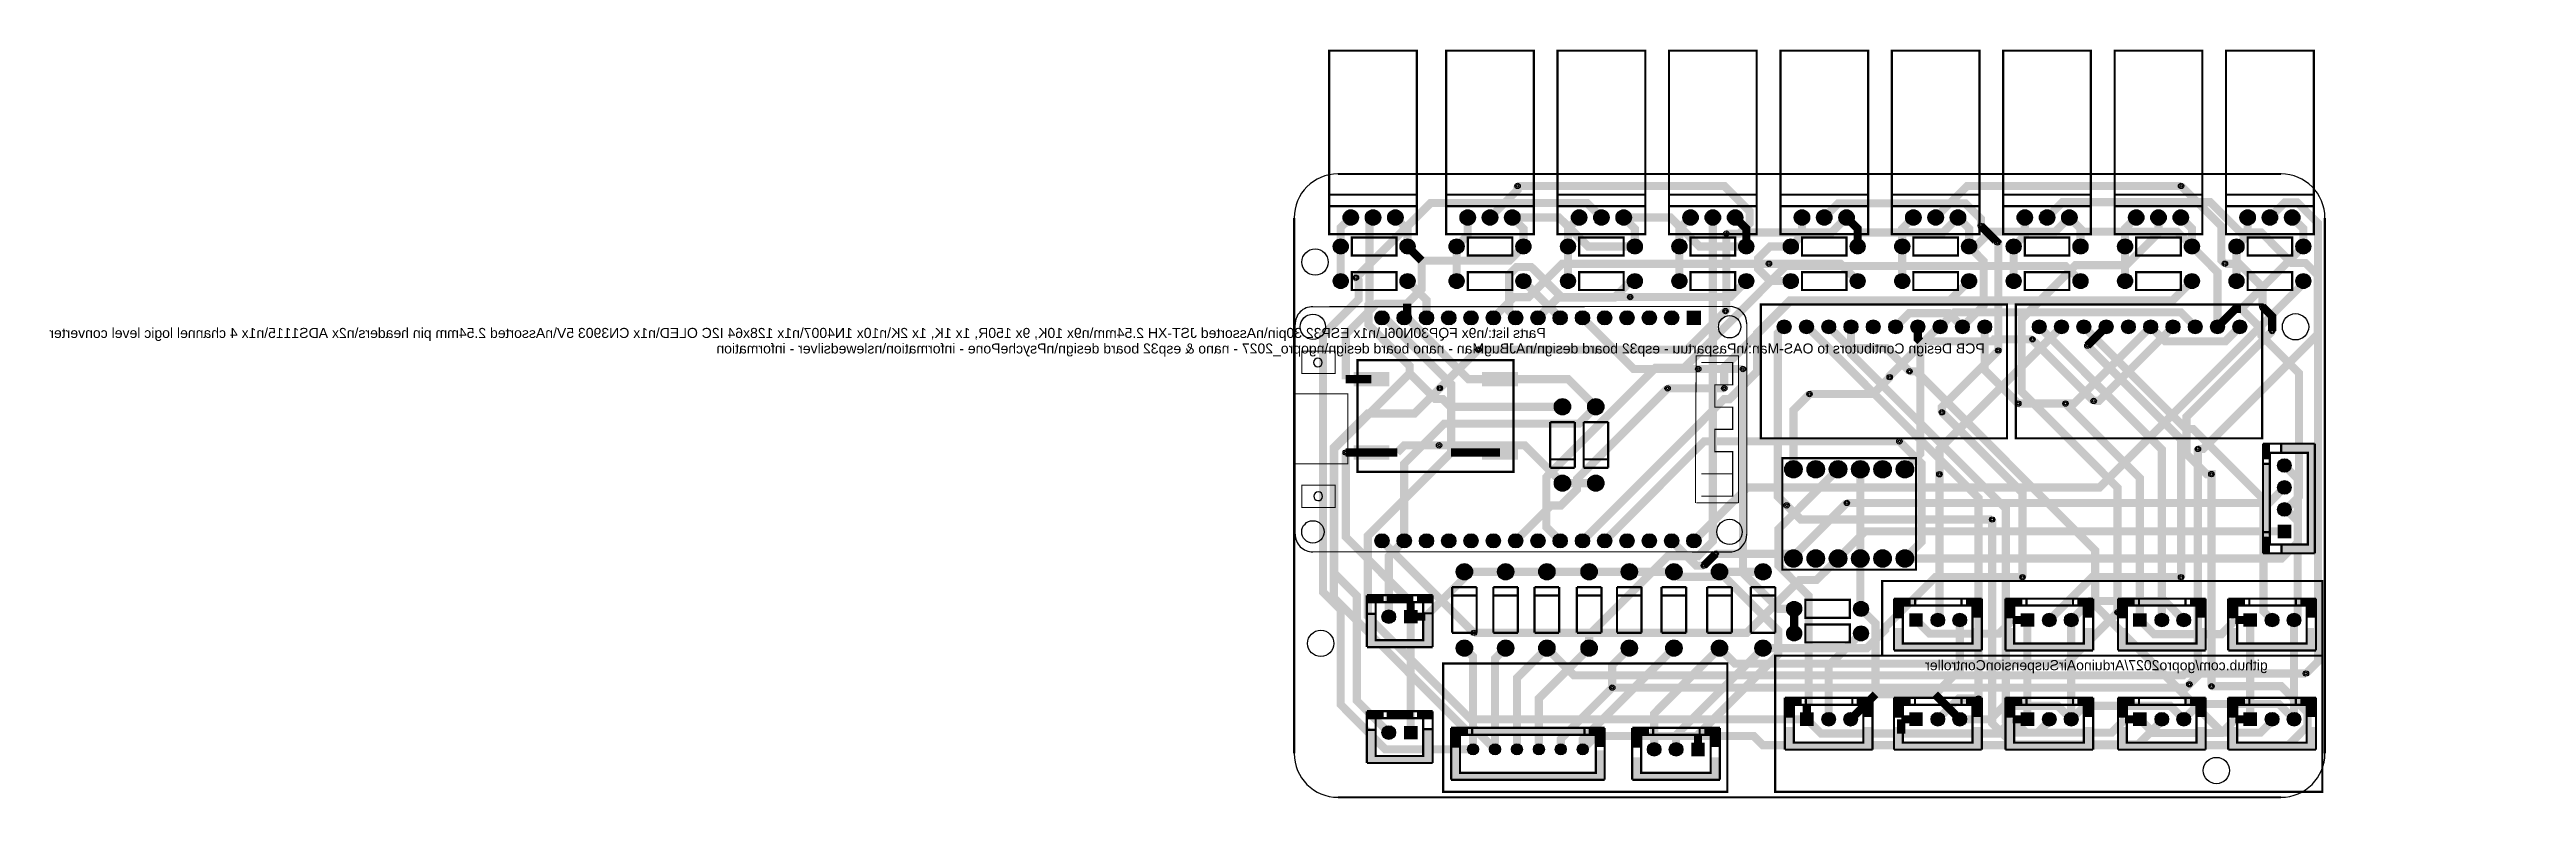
# Model space of a CAD drawing. Header units: millimetres. Extents: x -129 to 154, y 15 to 100.
import ezdxf

# ---------------------------------------------------------------- set-up
doc = ezdxf.new("R2010")
doc.units = ezdxf.units.MM
for name, color, linetype, true_color in [('BoardOutLine', 7, 'Continuous', 0xff00ff), ('BottomLayer', 7, 'Continuous', 0x0000ff), ('BottomSolderMaskLayer', 7, 'Continuous', 0xaa00ff), ('Document', 7, 'Continuous', 0xffffff), ('Hole', 7, 'Continuous', 0x222222), ('Multi-Layer', 7, 'Continuous', 0xc0c0c0), ('TopLayer', 7, 'Continuous', 0xff0000), ('TopPasteMaskLayer', 7, 'Continuous', 0x808080), ('TopSilkLayer', 7, 'Continuous', 0xffcc00), ('TopSolderMaskLayer', 7, 'Continuous', 0x800080)]:
    doc.layers.add(name, color=color, linetype=linetype, true_color=true_color)
doc.styles.get("Standard").update_dxf_attribs({"font": 'arial.ttf'})

msp = doc.modelspace()

# ---------------------------------------------------------------- texts
at = {"layer": 'BottomSilkLayer', "text_generation_flag": 2}
for s, p in [('Parts list:\\n9x FQP30N06L\\n1x ESP32 30pin\\nAssorted JST-XH 2.54mm\\n9x 10K, 9x 150R, 1x 1K, 1x 2K\\n10x 1N4007\\n1x 128x64 I2C OLED\\n1x CN3903 5V\\nAssorted 2.54mm pin headers\\n2x ADS1115\\n1x 4 channel logic level converter', (41.91, 67.18)), ('PCB Design Contibutors to OAS-Man:\\nPaspartuu - esp32 board design\\nAJBugMan - nano board design\\ngopro_2027 - nano & esp32 board design\\nPsychePone - information\\nslewedsilver - information', (91.95, 65.41)), ('github.com/gopro2027/ArduinoAirSuspensionController', (124.21, 29.34))]:
    msp.add_text(s, height=1.143, dxfattribs=at).set_placement(p)

# ---------------------------------------------------------------- hatches: boundary and pattern name
at = {"layer": 'BottomSolderMaskLayer'}
for points in [[(18.81, 80.9, 1), (20.56, 80.9, 1)], [(21.35, 80.9, 1), (23.1, 80.9, 1)], [(23.89, 80.9, 1), (25.64, 80.9, 1)], [(32.14, 80.9, 1), (33.9, 80.9, 1)], [(34.68, 80.9, 1), (36.44, 80.9, 1)], [(37.22, 80.9, 1), (38.98, 80.9, 1)], [(44.84, 80.9, 1), (46.6, 80.9, 1)], [(47.38, 80.9, 1), (49.14, 80.9, 1)], [(49.92, 80.9, 1), (51.68, 80.9, 1)], [(57.54, 80.9, 1), (59.3, 80.9, 1)], [(60.08, 80.9, 1), (61.84, 80.9, 1)], [(62.62, 80.9, 1), (64.38, 80.9, 1)], [(70.24, 80.9, 1), (72, 80.9, 1)], [(72.78, 80.9, 1), (74.54, 80.9, 1)], [(75.32, 80.9, 1), (77.08, 80.9, 1)], [(82.94, 80.9, 1), (84.7, 80.9, 1)], [(85.48, 80.9, 1), (87.24, 80.9, 1)], [(88.02, 80.9, 1), (89.78, 80.9, 1)], [(95.64, 80.9, 1), (97.4, 80.9, 1)], [(98.18, 80.9, 1), (99.94, 80.9, 1)], [(100.72, 80.9, 1), (102.48, 80.9, 1)], [(108.34, 80.9, 1), (110.1, 80.9, 1)], [(110.88, 80.9, 1), (112.64, 80.9, 1)], [(113.42, 80.9, 1), (115.18, 80.9, 1)], [(121.04, 80.9, 1), (122.8, 80.9, 1)], [(123.58, 80.9, 1), (125.34, 80.9, 1)], [(126.12, 80.9, 1), (127.88, 80.9, 1)], [(17.69, 77.6, 1), (19.39, 77.6, 1)], [(25.31, 77.6, 1), (27.01, 77.6, 1)], [(30.9, 77.6, 1), (32.6, 77.6, 1)], [(38.52, 77.6, 1), (40.22, 77.6, 1)], [(43.6, 77.6, 1), (45.3, 77.6, 1)], [(51.22, 77.6, 1), (52.92, 77.6, 1)], [(56.3, 77.6, 1), (58, 77.6, 1)], [(63.92, 77.6, 1), (65.62, 77.6, 1)], [(69, 77.6, 1), (70.7, 77.6, 1)], [(76.62, 77.6, 1), (78.32, 77.6, 1)], [(81.7, 77.6, 1), (83.4, 77.6, 1)], [(89.32, 77.6, 1), (91.02, 77.6, 1)], [(94.4, 77.6, 1), (96.1, 77.6, 1)], [(102.02, 77.6, 1), (103.72, 77.6, 1)], [(107.1, 77.6, 1), (108.8, 77.6, 1)], [(114.72, 77.6, 1), (116.42, 77.6, 1)], [(119.8, 77.6, 1), (121.5, 77.6, 1)], [(127.42, 77.6, 1), (129.12, 77.6, 1)], [(17.69, 73.66, 1), (19.39, 73.66, 1)], [(25.31, 73.66, 1), (27.01, 73.66, 1)], [(30.9, 73.66, 1), (32.6, 73.66, 1)], [(38.52, 73.66, 1), (40.22, 73.66, 1)], [(43.6, 73.66, 1), (45.3, 73.66, 1)], [(51.22, 73.66, 1), (52.92, 73.66, 1)], [(56.3, 73.66, 1), (58, 73.66, 1)], [(63.92, 73.66, 1), (65.62, 73.66, 1)], [(69, 73.66, 1), (70.7, 73.66, 1)], [(76.62, 73.66, 1), (78.32, 73.66, 1)], [(81.7, 73.66, 1), (83.4, 73.66, 1)], [(89.32, 73.66, 1), (91.02, 73.66, 1)], [(94.4, 73.66, 1), (96.1, 73.66, 1)], [(102.02, 73.66, 1), (103.72, 73.66, 1)], [(107.1, 73.66, 1), (108.8, 73.66, 1)], [(114.72, 73.66, 1), (116.42, 73.66, 1)], [(119.8, 73.66, 1), (121.5, 73.66, 1)], [(127.42, 73.66, 1), (129.12, 73.66, 1)], [(22.43, 69.47, 1), (24.05, 69.47, 1)], [(24.97, 69.47, 1), (26.59, 69.47, 1)], [(27.51, 69.47, 1), (29.13, 69.47, 1)], [(30.05, 69.47, 1), (31.67, 69.47, 1)], [(32.59, 69.47, 1), (34.21, 69.47, 1)], [(35.13, 69.47, 1), (36.75, 69.47, 1)], [(37.67, 69.47, 1), (39.29, 69.47, 1)], [(40.21, 69.47, 1), (41.83, 69.47, 1)], [(42.75, 69.47, 1), (44.37, 69.47, 1)], [(45.29, 69.47, 1), (46.91, 69.47, 1)], [(47.83, 69.47, 1), (49.45, 69.47, 1)], [(50.37, 69.47, 1), (51.99, 69.47, 1)], [(52.91, 69.47, 1), (54.53, 69.47, 1)], [(55.45, 69.47, 1), (57.07, 69.47, 1)], [(59.61, 70.28), (59.61, 68.66), (57.99, 68.66), (57.99, 70.28)], [(68.3, 68.45, 1), (69.88, 68.45, 1)], [(70.84, 68.45, 1), (72.42, 68.45, 1)], [(73.38, 68.45, 1), (74.96, 68.45, 1)], [(75.92, 68.45, 1), (77.5, 68.45, 1)], [(78.46, 68.45, 1), (80.04, 68.45, 1)], [(81, 68.45, 1), (82.58, 68.45, 1)], [(83.54, 68.45, 1), (85.12, 68.45, 1)], [(86.08, 68.45, 1), (87.66, 68.45, 1)], [(88.62, 68.45, 1), (90.2, 68.45, 1)], [(91.16, 68.45, 1), (92.74, 68.45, 1)], [(97.38, 68.45, 1), (98.96, 68.45, 1)], [(99.92, 68.45, 1), (101.5, 68.45, 1)], [(102.46, 68.45, 1), (104.04, 68.45, 1)], [(105, 68.45, 1), (106.58, 68.45, 1)], [(107.54, 68.45, 1), (109.12, 68.45, 1)], [(110.08, 68.45, 1), (111.66, 68.45, 1)], [(112.62, 68.45, 1), (114.2, 68.45, 1)], [(115.16, 68.45, 1), (116.74, 68.45, 1)], [(117.7, 68.45, 1), (119.28, 68.45, 1)], [(120.24, 68.45, 1), (121.82, 68.45, 1)], [(42.89, 59.34, 1), (44.74, 59.34, 1)], [(46.7, 59.34, 1), (48.55, 59.34, 1)], [(42.89, 50.64, 1), (44.74, 50.64, 1)], [(46.7, 50.64, 1), (48.55, 50.64, 1)], [(69.16, 52.22, 1), (71.15, 52.22, 1)], [(71.7, 52.22, 1), (73.69, 52.22, 1)], [(74.24, 52.22, 1), (76.23, 52.22, 1)], [(76.78, 52.22, 1), (78.77, 52.22, 1)], [(79.32, 52.22, 1), (81.31, 52.22, 1)], [(81.86, 52.22, 1), (83.85, 52.22, 1)], [(125.34, 52.65, 1), (126.89, 52.65, 1)], [(125.34, 50.15, 1), (126.89, 50.15, 1)], [(125.34, 47.65, 1), (126.89, 47.65, 1)], [(125.34, 44.37), (125.34, 45.92), (126.89, 45.92), (126.89, 44.37)], [(22.43, 44.07, 1), (24.05, 44.07, 1)], [(24.97, 44.07, 1), (26.59, 44.07, 1)], [(27.51, 44.07, 1), (29.13, 44.07, 1)], [(30.05, 44.07, 1), (31.67, 44.07, 1)], [(32.59, 44.07, 1), (34.21, 44.07, 1)], [(35.13, 44.07, 1), (36.75, 44.07, 1)], [(37.67, 44.07, 1), (39.29, 44.07, 1)], [(40.21, 44.07, 1), (41.83, 44.07, 1)], [(42.75, 44.07, 1), (44.37, 44.07, 1)], [(45.29, 44.07, 1), (46.91, 44.07, 1)], [(47.83, 44.07, 1), (49.45, 44.07, 1)], [(50.37, 44.07, 1), (51.99, 44.07, 1)], [(52.91, 44.07, 1), (54.53, 44.07, 1)], [(55.45, 44.07, 1), (57.07, 44.07, 1)], [(57.99, 44.07, 1), (59.61, 44.07, 1)], [(69.16, 42.06, 1), (71.15, 42.06, 1)], [(71.7, 42.06, 1), (73.69, 42.06, 1)], [(74.24, 42.06, 1), (76.23, 42.06, 1)], [(76.78, 42.06, 1), (78.77, 42.06, 1)], [(79.32, 42.06, 1), (81.31, 42.06, 1)], [(81.86, 42.06, 1), (83.85, 42.06, 1)], [(31.71, 40.55, 1), (33.56, 40.55, 1)], [(36.41, 40.55, 1), (38.26, 40.55, 1)], [(41.11, 40.55, 1), (42.96, 40.55, 1)], [(45.94, 40.55, 1), (47.79, 40.55, 1)], [(50.51, 40.55, 1), (52.36, 40.55, 1)], [(55.59, 40.55, 1), (57.44, 40.55, 1)], [(60.8, 40.55, 1), (62.65, 40.55, 1)], [(65.75, 40.55, 1), (67.6, 40.55, 1)], [(69.38, 36.32, 1), (71.08, 36.32, 1)], [(77, 36.32, 1), (78.7, 36.32, 1)], [(23.25, 35.43, 1), (24.8, 35.43, 1)], [(25.75, 36.21), (27.3, 36.21), (27.3, 34.66), (25.75, 34.66)], [(69.38, 33.53, 1), (71.08, 33.53, 1)], [(77, 33.53, 1), (78.7, 33.53, 1)], [(83.34, 35.83), (84.89, 35.83), (84.89, 34.28), (83.34, 34.28)], [(85.84, 35.05, 1), (87.39, 35.05, 1)], [(88.34, 35.05, 1), (89.89, 35.05, 1)], [(96.04, 35.83), (97.59, 35.83), (97.59, 34.28), (96.04, 34.28)], [(98.54, 35.05, 1), (100.09, 35.05, 1)], [(101.04, 35.05, 1), (102.59, 35.05, 1)], [(108.87, 35.83), (110.42, 35.83), (110.42, 34.28), (108.87, 34.28)], [(111.37, 35.05, 1), (112.92, 35.05, 1)], [(113.87, 35.05, 1), (115.42, 35.05, 1)], [(121.44, 35.83), (122.99, 35.83), (122.99, 34.28), (121.44, 34.28)], [(123.94, 35.05, 1), (125.49, 35.05, 1)], [(126.44, 35.05, 1), (127.99, 35.05, 1)], [(31.71, 31.85, 1), (33.56, 31.85, 1)], [(36.41, 31.85, 1), (38.26, 31.85, 1)], [(41.11, 31.85, 1), (42.96, 31.85, 1)], [(45.94, 31.85, 1), (47.79, 31.85, 1)], [(50.51, 31.85, 1), (52.36, 31.85, 1)], [(55.59, 31.85, 1), (57.44, 31.85, 1)], [(60.8, 31.85, 1), (62.65, 31.85, 1)], [(65.75, 31.85, 1), (67.6, 31.85, 1)], [(23.25, 22.23, 1), (24.8, 22.23, 1)], [(25.75, 23), (27.3, 23), (27.3, 21.45), (25.75, 21.45)], [(70.89, 24.52), (72.44, 24.52), (72.44, 22.97), (70.89, 22.97)], [(73.39, 23.75, 1), (74.94, 23.75, 1)], [(75.89, 23.75, 1), (77.44, 23.75, 1)], [(83.34, 24.52), (84.89, 24.52), (84.89, 22.97), (83.34, 22.97)], [(85.84, 23.75, 1), (87.39, 23.75, 1)], [(88.34, 23.75, 1), (89.89, 23.75, 1)], [(96.04, 24.52), (97.59, 24.52), (97.59, 22.97), (96.04, 22.97)], [(98.54, 23.75, 1), (100.09, 23.75, 1)], [(101.04, 23.75, 1), (102.59, 23.75, 1)], [(108.87, 24.52), (110.42, 24.52), (110.42, 22.97), (108.87, 22.97)], [(111.37, 23.75, 1), (112.92, 23.75, 1)], [(113.87, 23.75, 1), (115.42, 23.75, 1)], [(121.44, 24.52), (122.99, 24.52), (122.99, 22.97), (121.44, 22.97)], [(123.94, 23.75, 1), (125.49, 23.75, 1)], [(126.44, 23.75, 1), (127.99, 23.75, 1)], [(33, 20.32, 1), (34.25, 20.32, 1)], [(35.5, 20.32, 1), (36.75, 20.32, 1)], [(38, 20.32, 1), (39.25, 20.32, 1)], [(40.5, 20.32, 1), (41.75, 20.32, 1)], [(43, 20.32, 1), (44.25, 20.32, 1)], [(45.5, 20.32, 1), (46.75, 20.32, 1)], [(53.49, 20.32, 1), (55.04, 20.32, 1)], [(55.99, 20.32, 1), (57.54, 20.32, 1)], [(58.49, 21.1), (60.04, 21.1), (60.04, 19.54), (58.49, 19.54)]]:
    msp.add_hatch(color=256, dxfattribs=at).paths.add_polyline_path(points)
at = {"layer": 'Document'}
for points in [[(123.67, 53.47), (124.46, 53.47), (124.46, 55.14), (123.67, 55.14)], [(125.79, 43.65), (125.79, 42.65), (129.57, 42.65), (129.57, 55.14), (129.57, 55.14), (125.73, 55.14), (125.73, 54.14), (128.74, 54.14), (128.78, 54.1), (128.78, 43.69)], [(69.9, 51.97), (70.41, 51.97), (70.41, 52.48), (69.9, 52.48)], [(72.44, 51.97), (72.95, 51.97), (72.95, 52.48), (72.44, 52.48)], [(74.98, 51.97), (75.49, 51.97), (75.49, 52.48), (74.98, 52.48)], [(77.52, 51.97), (78.03, 51.97), (78.03, 52.48), (77.52, 52.48)], [(80.06, 51.97), (80.57, 51.97), (80.57, 52.48), (80.06, 52.48)], [(82.6, 51.97), (83.11, 51.97), (83.11, 52.48), (82.6, 52.48)], [(123.67, 52.84), (124.46, 52.84), (124.46, 45.05), (123.71, 45.05), (123.67, 45.09)], [(123.67, 44.45), (124.44, 44.45), (124.46, 44.43), (124.46, 42.65), (123.67, 42.65)], [(70.41, 42.32), (69.9, 42.32), (69.9, 41.81), (70.41, 41.81)], [(72.95, 42.32), (72.44, 42.32), (72.44, 41.81), (72.95, 41.81)], [(75.49, 42.32), (74.98, 42.32), (74.98, 41.81), (75.49, 41.81)], [(78.03, 42.32), (77.52, 42.32), (77.52, 41.81), (78.03, 41.81)], [(80.57, 42.32), (80.06, 42.32), (80.06, 41.81), (80.57, 41.81)], [(83.11, 42.32), (82.6, 42.32), (82.6, 41.81), (83.11, 41.81)], [(23.32, 37.87), (23.32, 37.1), (23.31, 37.08), (21.52, 37.08), (21.52, 37.87)], [(23.92, 37.87), (23.92, 37.08), (26.71, 37.08), (26.71, 37.83), (26.67, 37.87)], [(27.35, 37.87), (27.35, 37.08), (29.02, 37.08), (29.02, 37.08), (29.02, 37.87)], [(83.44, 37.47), (81.66, 37.47), (81.66, 35.43), (82.55, 35.43), (82.55, 36.7), (83.44, 36.7)], [(89.92, 37.47), (91.57, 37.47), (91.57, 35.43), (90.55, 35.43), (90.55, 36.7), (89.92, 36.7)], [(96.14, 37.47), (94.36, 37.47), (94.36, 35.43), (95.25, 35.43), (95.25, 36.7), (96.14, 36.7)], [(102.62, 37.47), (104.27, 37.47), (104.27, 35.43), (103.25, 35.43), (103.25, 36.7), (102.62, 36.7)], [(108.97, 37.47), (107.19, 37.47), (107.19, 35.43), (108.08, 35.43), (108.08, 36.7), (108.97, 36.7)], [(115.44, 37.47), (117.09, 37.47), (117.09, 35.43), (116.08, 35.43), (116.08, 36.7), (115.44, 36.7)], [(121.54, 37.47), (119.76, 37.47), (119.76, 35.43), (120.65, 35.43), (120.65, 36.7), (121.54, 36.7)], [(128.02, 37.47), (129.67, 37.47), (129.67, 35.43), (128.65, 35.43), (128.65, 36.7), (128.02, 36.7)], [(29.02, 35.83), (27.97, 35.83), (27.97, 32.78), (22.57, 32.78), (22.57, 35.71), (22.52, 35.78), (21.52, 35.76), (21.52, 31.97), (29.02, 31.97), (29.02, 31.97)], [(81.66, 34.16), (81.66, 31.62), (91.57, 31.62), (91.57, 34.16), (90.55, 34.16), (90.55, 32.39), (82.68, 32.39), (82.68, 34.16)], [(94.36, 34.16), (94.36, 31.62), (104.27, 31.62), (104.27, 34.16), (103.25, 34.16), (103.25, 32.39), (95.38, 32.39), (95.38, 34.16)], [(107.19, 34.16), (107.19, 31.62), (117.09, 31.62), (117.09, 34.16), (116.08, 34.16), (116.08, 32.39), (108.2, 32.39), (108.2, 34.16)], [(119.76, 34.16), (119.76, 31.62), (129.67, 31.62), (129.67, 34.16), (128.65, 34.16), (128.65, 32.39), (120.78, 32.39), (120.78, 34.16)], [(70.99, 26.16), (69.22, 26.16), (69.22, 24.13), (70.1, 24.13), (70.1, 25.4), (70.99, 25.4)], [(77.47, 26.16), (79.12, 26.16), (79.12, 24.13), (78.11, 24.13), (78.11, 25.4), (77.47, 25.4)], [(83.44, 26.16), (81.66, 26.16), (81.66, 24.13), (82.55, 24.13), (82.55, 25.4), (83.44, 25.4)], [(89.92, 26.16), (91.57, 26.16), (91.57, 24.13), (90.55, 24.13), (90.55, 25.4), (89.92, 25.4)], [(96.14, 26.16), (94.36, 26.16), (94.36, 24.13), (95.25, 24.13), (95.25, 25.4), (96.14, 25.4)], [(102.62, 26.16), (104.27, 26.16), (104.27, 24.13), (103.25, 24.13), (103.25, 25.4), (102.62, 25.4)], [(108.97, 26.16), (107.19, 26.16), (107.19, 24.13), (108.08, 24.13), (108.08, 25.4), (108.97, 25.4)], [(115.44, 26.16), (117.09, 26.16), (117.09, 24.13), (116.08, 24.13), (116.08, 25.4), (115.44, 25.4)], [(121.54, 26.16), (119.76, 26.16), (119.76, 24.13), (120.65, 24.13), (120.65, 25.4), (121.54, 25.4)], [(128.02, 26.16), (129.67, 26.16), (129.67, 24.13), (128.65, 24.13), (128.65, 25.4), (128.02, 25.4)], [(23.32, 24.67), (23.32, 23.89), (23.31, 23.88), (21.52, 23.88), (21.52, 24.67)], [(29.02, 22.63), (27.97, 22.63), (27.97, 19.58), (22.57, 19.58), (22.57, 22.5), (22.52, 22.58), (21.52, 22.55), (21.52, 18.77), (29.02, 18.77), (29.02, 18.77)], [(23.92, 24.67), (23.92, 23.88), (26.71, 23.88), (26.71, 24.62), (26.67, 24.67)], [(27.35, 24.67), (27.35, 23.88), (29.02, 23.88), (29.02, 23.88), (29.02, 24.67)], [(32.93, 21.97), (32.93, 22.77), (31.13, 22.77), (31.13, 20.62), (32.13, 20.62), (32.13, 21.97)], [(33.53, 22.77), (33.53, 21.97), (46.33, 21.97), (46.33, 22.77)], [(46.83, 21.97), (46.83, 22.77), (48.63, 22.77), (48.63, 20.62), (47.63, 20.62), (47.63, 21.97)], [(53.59, 22.73), (51.82, 22.73), (51.82, 20.7), (52.71, 20.7), (52.71, 21.97), (53.59, 21.97)], [(60.07, 22.73), (61.72, 22.73), (61.72, 20.7), (60.71, 20.7), (60.71, 21.97), (60.07, 21.97)], [(69.22, 22.86), (69.22, 20.32), (79.12, 20.32), (79.12, 22.86), (78.11, 22.86), (78.11, 21.08), (70.23, 21.08), (70.23, 22.86)], [(81.66, 22.86), (81.66, 20.32), (91.57, 20.32), (91.57, 22.86), (90.55, 22.86), (90.55, 21.08), (82.68, 21.08), (82.68, 22.86)], [(94.36, 22.86), (94.36, 20.32), (104.27, 20.32), (104.27, 22.86), (103.25, 22.86), (103.25, 21.08), (95.38, 21.08), (95.38, 22.86)], [(107.19, 22.86), (107.19, 20.32), (117.09, 20.32), (117.09, 22.86), (116.08, 22.86), (116.08, 21.08), (108.2, 21.08), (108.2, 22.86)], [(119.76, 22.86), (119.76, 20.32), (129.67, 20.32), (129.67, 22.86), (128.65, 22.86), (128.65, 21.08), (120.78, 21.08), (120.78, 22.86)], [(32.18, 20.22), (31.13, 20.22), (31.13, 16.87), (48.63, 16.87), (48.63, 20.22), (47.63, 20.22), (47.63, 17.67), (32.18, 17.67)], [(51.82, 19.43), (51.82, 16.89), (61.72, 16.89), (61.72, 19.43), (60.71, 19.43), (60.71, 17.65), (52.83, 17.65), (52.83, 19.43)]]:
    msp.add_hatch(color=256, dxfattribs=at).paths.add_polyline_path(points)
at = {"layer": 'Multi-Layer'}
for points in [[(18.84, 80.9, 1), (20.54, 80.9, 1)], [(21.38, 80.9, 1), (23.08, 80.9, 1)], [(23.92, 80.9, 1), (25.62, 80.9, 1)], [(32.17, 80.9, 1), (33.87, 80.9, 1)], [(34.71, 80.9, 1), (36.41, 80.9, 1)], [(37.25, 80.9, 1), (38.95, 80.9, 1)], [(44.87, 80.9, 1), (46.57, 80.9, 1)], [(47.41, 80.9, 1), (49.11, 80.9, 1)], [(49.95, 80.9, 1), (51.65, 80.9, 1)], [(57.57, 80.9, 1), (59.27, 80.9, 1)], [(60.11, 80.9, 1), (61.81, 80.9, 1)], [(62.65, 80.9, 1), (64.35, 80.9, 1)], [(70.27, 80.9, 1), (71.97, 80.9, 1)], [(72.81, 80.9, 1), (74.51, 80.9, 1)], [(75.35, 80.9, 1), (77.05, 80.9, 1)], [(82.97, 80.9, 1), (84.67, 80.9, 1)], [(85.51, 80.9, 1), (87.21, 80.9, 1)], [(88.05, 80.9, 1), (89.75, 80.9, 1)], [(95.67, 80.9, 1), (97.37, 80.9, 1)], [(98.21, 80.9, 1), (99.91, 80.9, 1)], [(100.75, 80.9, 1), (102.45, 80.9, 1)], [(108.37, 80.9, 1), (110.07, 80.9, 1)], [(110.91, 80.9, 1), (112.61, 80.9, 1)], [(113.45, 80.9, 1), (115.15, 80.9, 1)], [(121.07, 80.9, 1), (122.77, 80.9, 1)], [(123.61, 80.9, 1), (125.31, 80.9, 1)], [(126.15, 80.9, 1), (127.85, 80.9, 1)], [(17.72, 77.6, 1), (19.37, 77.6, 1)], [(25.34, 77.6, 1), (26.99, 77.6, 1)], [(30.92, 77.6, 1), (32.58, 77.6, 1)], [(38.54, 77.6, 1), (40.2, 77.6, 1)], [(43.62, 77.6, 1), (45.28, 77.6, 1)], [(51.24, 77.6, 1), (52.9, 77.6, 1)], [(56.32, 77.6, 1), (57.98, 77.6, 1)], [(63.94, 77.6, 1), (65.6, 77.6, 1)], [(69.02, 77.6, 1), (70.68, 77.6, 1)], [(76.64, 77.6, 1), (78.3, 77.6, 1)], [(81.72, 77.6, 1), (83.38, 77.6, 1)], [(89.34, 77.6, 1), (91, 77.6, 1)], [(94.42, 77.6, 1), (96.08, 77.6, 1)], [(102.04, 77.6, 1), (103.7, 77.6, 1)], [(107.12, 77.6, 1), (108.78, 77.6, 1)], [(114.74, 77.6, 1), (116.4, 77.6, 1)], [(119.82, 77.6, 1), (121.48, 77.6, 1)], [(127.44, 77.6, 1), (129.1, 77.6, 1)], [(17.72, 73.66, 1), (19.37, 73.66, 1)], [(25.34, 73.66, 1), (26.99, 73.66, 1)], [(30.92, 73.66, 1), (32.58, 73.66, 1)], [(38.54, 73.66, 1), (40.2, 73.66, 1)], [(43.62, 73.66, 1), (45.28, 73.66, 1)], [(51.24, 73.66, 1), (52.9, 73.66, 1)], [(56.32, 73.66, 1), (57.98, 73.66, 1)], [(63.94, 73.66, 1), (65.6, 73.66, 1)], [(69.02, 73.66, 1), (70.68, 73.66, 1)], [(76.64, 73.66, 1), (78.3, 73.66, 1)], [(81.72, 73.66, 1), (83.38, 73.66, 1)], [(89.34, 73.66, 1), (91, 73.66, 1)], [(94.42, 73.66, 1), (96.08, 73.66, 1)], [(102.04, 73.66, 1), (103.7, 73.66, 1)], [(107.12, 73.66, 1), (108.78, 73.66, 1)], [(114.74, 73.66, 1), (116.4, 73.66, 1)], [(119.82, 73.66, 1), (121.48, 73.66, 1)], [(127.44, 73.66, 1), (129.1, 73.66, 1)], [(22.48, 69.47, 1), (24, 69.47, 1)], [(25.02, 69.47, 1), (26.54, 69.47, 1)], [(27.56, 69.47, 1), (29.08, 69.47, 1)], [(30.1, 69.47, 1), (31.62, 69.47, 1)], [(32.64, 69.47, 1), (34.16, 69.47, 1)], [(35.18, 69.47, 1), (36.7, 69.47, 1)], [(37.72, 69.47, 1), (39.24, 69.47, 1)], [(40.26, 69.47, 1), (41.78, 69.47, 1)], [(42.8, 69.47, 1), (44.32, 69.47, 1)], [(45.34, 69.47, 1), (46.86, 69.47, 1)], [(47.88, 69.47, 1), (49.4, 69.47, 1)], [(50.42, 69.47, 1), (51.94, 69.47, 1)], [(52.96, 69.47, 1), (54.48, 69.47, 1)], [(55.5, 69.47, 1), (57.02, 69.47, 1)], [(59.56, 70.23), (59.56, 68.71), (58.04, 68.71), (58.04, 70.23)], [(68.33, 68.45, 1), (69.85, 68.45, 1)], [(70.87, 68.45, 1), (72.39, 68.45, 1)], [(73.41, 68.45, 1), (74.93, 68.45, 1)], [(75.95, 68.45, 1), (77.47, 68.45, 1)], [(78.49, 68.45, 1), (80.01, 68.45, 1)], [(81.03, 68.45, 1), (82.55, 68.45, 1)], [(83.57, 68.45, 1), (85.09, 68.45, 1)], [(86.11, 68.45, 1), (87.63, 68.45, 1)], [(88.65, 68.45, 1), (90.17, 68.45, 1)], [(91.19, 68.45, 1), (92.71, 68.45, 1)], [(97.41, 68.45, 1), (98.93, 68.45, 1)], [(99.95, 68.45, 1), (101.47, 68.45, 1)], [(102.49, 68.45, 1), (104.01, 68.45, 1)], [(105.03, 68.45, 1), (106.55, 68.45, 1)], [(107.57, 68.45, 1), (109.09, 68.45, 1)], [(110.11, 68.45, 1), (111.63, 68.45, 1)], [(112.65, 68.45, 1), (114.17, 68.45, 1)], [(115.19, 68.45, 1), (116.71, 68.45, 1)], [(117.73, 68.45, 1), (119.25, 68.45, 1)], [(120.27, 68.45, 1), (121.79, 68.45, 1)], [(42.92, 59.34, 1), (44.72, 59.34, 1)], [(46.73, 59.34, 1), (48.53, 59.34, 1)], [(42.92, 50.64, 1), (44.72, 50.64, 1)], [(46.73, 50.64, 1), (48.53, 50.64, 1)], [(69.22, 52.22, 1), (71.09, 52.22, 1)], [(71.76, 52.22, 1), (73.63, 52.22, 1)], [(74.3, 52.22, 1), (76.17, 52.22, 1)], [(76.84, 52.22, 1), (78.71, 52.22, 1)], [(79.38, 52.22, 1), (81.25, 52.22, 1)], [(81.92, 52.22, 1), (83.79, 52.22, 1)], [(125.36, 52.65, 1), (126.86, 52.65, 1)], [(125.36, 50.15, 1), (126.86, 50.15, 1)], [(125.36, 47.65, 1), (126.86, 47.65, 1)], [(125.36, 44.4), (125.36, 45.9), (126.86, 45.9), (126.86, 44.4)], [(22.48, 44.07, 1), (24, 44.07, 1)], [(25.02, 44.07, 1), (26.54, 44.07, 1)], [(27.56, 44.07, 1), (29.08, 44.07, 1)], [(30.1, 44.07, 1), (31.62, 44.07, 1)], [(32.64, 44.07, 1), (34.16, 44.07, 1)], [(35.18, 44.07, 1), (36.7, 44.07, 1)], [(37.72, 44.07, 1), (39.24, 44.07, 1)], [(40.26, 44.07, 1), (41.78, 44.07, 1)], [(42.8, 44.07, 1), (44.32, 44.07, 1)], [(45.34, 44.07, 1), (46.86, 44.07, 1)], [(47.88, 44.07, 1), (49.4, 44.07, 1)], [(50.42, 44.07, 1), (51.94, 44.07, 1)], [(52.96, 44.07, 1), (54.48, 44.07, 1)], [(55.5, 44.07, 1), (57.02, 44.07, 1)], [(58.04, 44.07, 1), (59.56, 44.07, 1)], [(69.22, 42.06, 1), (71.09, 42.06, 1)], [(71.76, 42.06, 1), (73.63, 42.06, 1)], [(74.3, 42.06, 1), (76.17, 42.06, 1)], [(76.84, 42.06, 1), (78.71, 42.06, 1)], [(79.38, 42.06, 1), (81.25, 42.06, 1)], [(81.92, 42.06, 1), (83.79, 42.06, 1)], [(31.74, 40.55, 1), (33.54, 40.55, 1)], [(36.44, 40.55, 1), (38.24, 40.55, 1)], [(41.14, 40.55, 1), (42.94, 40.55, 1)], [(45.96, 40.55, 1), (47.76, 40.55, 1)], [(50.54, 40.55, 1), (52.34, 40.55, 1)], [(55.62, 40.55, 1), (57.42, 40.55, 1)], [(60.82, 40.55, 1), (62.62, 40.55, 1)], [(65.78, 40.55, 1), (67.58, 40.55, 1)], [(69.41, 36.32, 1), (71.06, 36.32, 1)], [(77.03, 36.32, 1), (78.68, 36.32, 1)], [(23.27, 35.43, 1), (24.77, 35.43, 1)], [(25.77, 36.18), (27.27, 36.18), (27.27, 34.68), (25.77, 34.68)], [(69.41, 33.53, 1), (71.06, 33.53, 1)], [(77.03, 33.53, 1), (78.68, 33.53, 1)], [(83.36, 35.8), (84.86, 35.8), (84.86, 34.3), (83.36, 34.3)], [(85.86, 35.05, 1), (87.36, 35.05, 1)], [(88.36, 35.05, 1), (89.86, 35.05, 1)], [(96.06, 35.8), (97.56, 35.8), (97.56, 34.3), (96.06, 34.3)], [(98.56, 35.05, 1), (100.06, 35.05, 1)], [(101.06, 35.05, 1), (102.56, 35.05, 1)], [(108.89, 35.8), (110.39, 35.8), (110.39, 34.3), (108.89, 34.3)], [(111.39, 35.05, 1), (112.89, 35.05, 1)], [(113.89, 35.05, 1), (115.39, 35.05, 1)], [(121.46, 35.8), (122.96, 35.8), (122.96, 34.3), (121.46, 34.3)], [(123.96, 35.05, 1), (125.46, 35.05, 1)], [(126.46, 35.05, 1), (127.96, 35.05, 1)], [(31.74, 31.85, 1), (33.54, 31.85, 1)], [(36.44, 31.85, 1), (38.24, 31.85, 1)], [(41.14, 31.85, 1), (42.94, 31.85, 1)], [(45.96, 31.85, 1), (47.76, 31.85, 1)], [(50.54, 31.85, 1), (52.34, 31.85, 1)], [(55.62, 31.85, 1), (57.42, 31.85, 1)], [(60.82, 31.85, 1), (62.62, 31.85, 1)], [(65.78, 31.85, 1), (67.58, 31.85, 1)], [(23.27, 22.23, 1), (24.77, 22.23, 1)], [(25.77, 22.98), (27.27, 22.98), (27.27, 21.48), (25.77, 21.48)], [(70.92, 24.5), (72.42, 24.5), (72.42, 23), (70.92, 23)], [(73.42, 23.75, 1), (74.92, 23.75, 1)], [(75.92, 23.75, 1), (77.42, 23.75, 1)], [(83.36, 24.5), (84.86, 24.5), (84.86, 23), (83.36, 23)], [(85.86, 23.75, 1), (87.36, 23.75, 1)], [(88.36, 23.75, 1), (89.86, 23.75, 1)], [(96.06, 24.5), (97.56, 24.5), (97.56, 23), (96.06, 23)], [(98.56, 23.75, 1), (100.06, 23.75, 1)], [(101.06, 23.75, 1), (102.56, 23.75, 1)], [(108.89, 24.5), (110.39, 24.5), (110.39, 23), (108.89, 23)], [(111.39, 23.75, 1), (112.89, 23.75, 1)], [(113.89, 23.75, 1), (115.39, 23.75, 1)], [(121.46, 24.5), (122.96, 24.5), (122.96, 23), (121.46, 23)], [(123.96, 23.75, 1), (125.46, 23.75, 1)], [(126.46, 23.75, 1), (127.96, 23.75, 1)], [(33.03, 20.32, 1), (34.23, 20.32, 1)], [(35.53, 20.32, 1), (36.73, 20.32, 1)], [(38.03, 20.32, 1), (39.23, 20.32, 1)], [(40.53, 20.32, 1), (41.73, 20.32, 1)], [(43.03, 20.32, 1), (44.23, 20.32, 1)], [(45.53, 20.32, 1), (46.73, 20.32, 1)], [(53.52, 20.32, 1), (55.02, 20.32, 1)], [(56.02, 20.32, 1), (57.52, 20.32, 1)], [(58.52, 21.07), (60.02, 21.07), (60.02, 19.57), (58.52, 19.57)]]:
    msp.add_hatch(color=256, dxfattribs=at).paths.add_polyline_path(points)
at = {"layer": 'TopLayer'}
for points in [[(20.05, 63.25), (24.05, 63.25), (24.05, 61.72), (20.05, 61.72)], [(34.7, 63.25), (38.7, 63.25), (38.7, 61.72), (34.7, 61.72)], [(20.05, 54.9), (24.05, 54.9), (24.05, 53.37), (20.05, 53.37)], [(34.7, 54.9), (38.7, 54.9), (38.7, 53.37), (34.7, 53.37)]]:
    msp.add_hatch(color=256, dxfattribs=at).paths.add_polyline_path(points)
at = {"layer": 'TopPasteMaskLayer'}
for points in [[(20.05, 63.25), (24.05, 63.25), (24.05, 61.72), (20.05, 61.72)], [(34.7, 63.25), (38.7, 63.25), (38.7, 61.72), (34.7, 61.72)], [(20.05, 54.9), (24.05, 54.9), (24.05, 53.37), (20.05, 53.37)], [(34.7, 54.9), (38.7, 54.9), (38.7, 53.37), (34.7, 53.37)]]:
    msp.add_hatch(color=256, dxfattribs=at).paths.add_polyline_path(points)
at = {"layer": 'TopSolderMaskLayer'}
for points in [[(18.81, 80.9, 1), (20.56, 80.9, 1)], [(21.35, 80.9, 1), (23.1, 80.9, 1)], [(23.89, 80.9, 1), (25.64, 80.9, 1)], [(32.14, 80.9, 1), (33.9, 80.9, 1)], [(34.68, 80.9, 1), (36.44, 80.9, 1)], [(37.22, 80.9, 1), (38.98, 80.9, 1)], [(44.84, 80.9, 1), (46.6, 80.9, 1)], [(47.38, 80.9, 1), (49.14, 80.9, 1)], [(49.92, 80.9, 1), (51.68, 80.9, 1)], [(57.54, 80.9, 1), (59.3, 80.9, 1)], [(60.08, 80.9, 1), (61.84, 80.9, 1)], [(62.62, 80.9, 1), (64.38, 80.9, 1)], [(70.24, 80.9, 1), (72, 80.9, 1)], [(72.78, 80.9, 1), (74.54, 80.9, 1)], [(75.32, 80.9, 1), (77.08, 80.9, 1)], [(82.94, 80.9, 1), (84.7, 80.9, 1)], [(85.48, 80.9, 1), (87.24, 80.9, 1)], [(88.02, 80.9, 1), (89.78, 80.9, 1)], [(95.64, 80.9, 1), (97.4, 80.9, 1)], [(98.18, 80.9, 1), (99.94, 80.9, 1)], [(100.72, 80.9, 1), (102.48, 80.9, 1)], [(108.34, 80.9, 1), (110.1, 80.9, 1)], [(110.88, 80.9, 1), (112.64, 80.9, 1)], [(113.42, 80.9, 1), (115.18, 80.9, 1)], [(121.04, 80.9, 1), (122.8, 80.9, 1)], [(123.58, 80.9, 1), (125.34, 80.9, 1)], [(126.12, 80.9, 1), (127.88, 80.9, 1)], [(17.69, 77.6, 1), (19.39, 77.6, 1)], [(25.31, 77.6, 1), (27.01, 77.6, 1)], [(30.9, 77.6, 1), (32.6, 77.6, 1)], [(38.52, 77.6, 1), (40.22, 77.6, 1)], [(43.6, 77.6, 1), (45.3, 77.6, 1)], [(51.22, 77.6, 1), (52.92, 77.6, 1)], [(56.3, 77.6, 1), (58, 77.6, 1)], [(63.92, 77.6, 1), (65.62, 77.6, 1)], [(69, 77.6, 1), (70.7, 77.6, 1)], [(76.62, 77.6, 1), (78.32, 77.6, 1)], [(81.7, 77.6, 1), (83.4, 77.6, 1)], [(89.32, 77.6, 1), (91.02, 77.6, 1)], [(94.4, 77.6, 1), (96.1, 77.6, 1)], [(102.02, 77.6, 1), (103.72, 77.6, 1)], [(107.1, 77.6, 1), (108.8, 77.6, 1)], [(114.72, 77.6, 1), (116.42, 77.6, 1)], [(119.8, 77.6, 1), (121.5, 77.6, 1)], [(127.42, 77.6, 1), (129.12, 77.6, 1)], [(17.69, 73.66, 1), (19.39, 73.66, 1)], [(25.31, 73.66, 1), (27.01, 73.66, 1)], [(30.9, 73.66, 1), (32.6, 73.66, 1)], [(38.52, 73.66, 1), (40.22, 73.66, 1)], [(43.6, 73.66, 1), (45.3, 73.66, 1)], [(51.22, 73.66, 1), (52.92, 73.66, 1)], [(56.3, 73.66, 1), (58, 73.66, 1)], [(63.92, 73.66, 1), (65.62, 73.66, 1)], [(69, 73.66, 1), (70.7, 73.66, 1)], [(76.62, 73.66, 1), (78.32, 73.66, 1)], [(81.7, 73.66, 1), (83.4, 73.66, 1)], [(89.32, 73.66, 1), (91.02, 73.66, 1)], [(94.4, 73.66, 1), (96.1, 73.66, 1)], [(102.02, 73.66, 1), (103.72, 73.66, 1)], [(107.1, 73.66, 1), (108.8, 73.66, 1)], [(114.72, 73.66, 1), (116.42, 73.66, 1)], [(119.8, 73.66, 1), (121.5, 73.66, 1)], [(127.42, 73.66, 1), (129.12, 73.66, 1)], [(22.43, 69.47, 1), (24.05, 69.47, 1)], [(24.97, 69.47, 1), (26.59, 69.47, 1)], [(27.51, 69.47, 1), (29.13, 69.47, 1)], [(30.05, 69.47, 1), (31.67, 69.47, 1)], [(32.59, 69.47, 1), (34.21, 69.47, 1)], [(35.13, 69.47, 1), (36.75, 69.47, 1)], [(37.67, 69.47, 1), (39.29, 69.47, 1)], [(40.21, 69.47, 1), (41.83, 69.47, 1)], [(42.75, 69.47, 1), (44.37, 69.47, 1)], [(45.29, 69.47, 1), (46.91, 69.47, 1)], [(47.83, 69.47, 1), (49.45, 69.47, 1)], [(50.37, 69.47, 1), (51.99, 69.47, 1)], [(52.91, 69.47, 1), (54.53, 69.47, 1)], [(55.45, 69.47, 1), (57.07, 69.47, 1)], [(59.61, 70.28), (59.61, 68.66), (57.99, 68.66), (57.99, 70.28)], [(68.3, 68.45, 1), (69.88, 68.45, 1)], [(70.84, 68.45, 1), (72.42, 68.45, 1)], [(73.38, 68.45, 1), (74.96, 68.45, 1)], [(75.92, 68.45, 1), (77.5, 68.45, 1)], [(78.46, 68.45, 1), (80.04, 68.45, 1)], [(81, 68.45, 1), (82.58, 68.45, 1)], [(83.54, 68.45, 1), (85.12, 68.45, 1)], [(86.08, 68.45, 1), (87.66, 68.45, 1)], [(88.62, 68.45, 1), (90.2, 68.45, 1)], [(91.16, 68.45, 1), (92.74, 68.45, 1)], [(97.38, 68.45, 1), (98.96, 68.45, 1)], [(99.92, 68.45, 1), (101.5, 68.45, 1)], [(102.46, 68.45, 1), (104.04, 68.45, 1)], [(105, 68.45, 1), (106.58, 68.45, 1)], [(107.54, 68.45, 1), (109.12, 68.45, 1)], [(110.08, 68.45, 1), (111.66, 68.45, 1)], [(112.62, 68.45, 1), (114.2, 68.45, 1)], [(115.16, 68.45, 1), (116.74, 68.45, 1)], [(117.7, 68.45, 1), (119.28, 68.45, 1)], [(120.24, 68.45, 1), (121.82, 68.45, 1)], [(20, 63.3), (24.1, 63.3), (24.1, 61.67), (20, 61.67)], [(34.65, 63.3), (38.75, 63.3), (38.75, 61.67), (34.65, 61.67)], [(42.89, 59.34, 1), (44.74, 59.34, 1)], [(46.7, 59.34, 1), (48.55, 59.34, 1)], [(20, 54.95), (24.1, 54.95), (24.1, 53.32), (20, 53.32)], [(34.65, 54.95), (38.75, 54.95), (38.75, 53.32), (34.65, 53.32)], [(42.89, 50.64, 1), (44.74, 50.64, 1)], [(46.7, 50.64, 1), (48.55, 50.64, 1)], [(69.16, 52.22, 1), (71.15, 52.22, 1)], [(71.7, 52.22, 1), (73.69, 52.22, 1)], [(74.24, 52.22, 1), (76.23, 52.22, 1)], [(76.78, 52.22, 1), (78.77, 52.22, 1)], [(79.32, 52.22, 1), (81.31, 52.22, 1)], [(81.86, 52.22, 1), (83.85, 52.22, 1)], [(125.34, 52.65, 1), (126.89, 52.65, 1)], [(125.34, 50.15, 1), (126.89, 50.15, 1)], [(125.34, 47.65, 1), (126.89, 47.65, 1)], [(125.34, 44.37), (125.34, 45.92), (126.89, 45.92), (126.89, 44.37)], [(22.43, 44.07, 1), (24.05, 44.07, 1)], [(24.97, 44.07, 1), (26.59, 44.07, 1)], [(27.51, 44.07, 1), (29.13, 44.07, 1)], [(30.05, 44.07, 1), (31.67, 44.07, 1)], [(32.59, 44.07, 1), (34.21, 44.07, 1)], [(35.13, 44.07, 1), (36.75, 44.07, 1)], [(37.67, 44.07, 1), (39.29, 44.07, 1)], [(40.21, 44.07, 1), (41.83, 44.07, 1)], [(42.75, 44.07, 1), (44.37, 44.07, 1)], [(45.29, 44.07, 1), (46.91, 44.07, 1)], [(47.83, 44.07, 1), (49.45, 44.07, 1)], [(50.37, 44.07, 1), (51.99, 44.07, 1)], [(52.91, 44.07, 1), (54.53, 44.07, 1)], [(55.45, 44.07, 1), (57.07, 44.07, 1)], [(57.99, 44.07, 1), (59.61, 44.07, 1)], [(69.16, 42.06, 1), (71.15, 42.06, 1)], [(71.7, 42.06, 1), (73.69, 42.06, 1)], [(74.24, 42.06, 1), (76.23, 42.06, 1)], [(76.78, 42.06, 1), (78.77, 42.06, 1)], [(79.32, 42.06, 1), (81.31, 42.06, 1)], [(81.86, 42.06, 1), (83.85, 42.06, 1)], [(31.71, 40.55, 1), (33.56, 40.55, 1)], [(36.41, 40.55, 1), (38.26, 40.55, 1)], [(41.11, 40.55, 1), (42.96, 40.55, 1)], [(45.94, 40.55, 1), (47.79, 40.55, 1)], [(50.51, 40.55, 1), (52.36, 40.55, 1)], [(55.59, 40.55, 1), (57.44, 40.55, 1)], [(60.8, 40.55, 1), (62.65, 40.55, 1)], [(65.75, 40.55, 1), (67.6, 40.55, 1)], [(69.38, 36.32, 1), (71.08, 36.32, 1)], [(77, 36.32, 1), (78.7, 36.32, 1)], [(23.25, 35.43, 1), (24.8, 35.43, 1)], [(25.75, 36.21), (27.3, 36.21), (27.3, 34.66), (25.75, 34.66)], [(69.38, 33.53, 1), (71.08, 33.53, 1)], [(77, 33.53, 1), (78.7, 33.53, 1)], [(83.34, 35.83), (84.89, 35.83), (84.89, 34.28), (83.34, 34.28)], [(85.84, 35.05, 1), (87.39, 35.05, 1)], [(88.34, 35.05, 1), (89.89, 35.05, 1)], [(96.04, 35.83), (97.59, 35.83), (97.59, 34.28), (96.04, 34.28)], [(98.54, 35.05, 1), (100.09, 35.05, 1)], [(101.04, 35.05, 1), (102.59, 35.05, 1)], [(108.87, 35.83), (110.42, 35.83), (110.42, 34.28), (108.87, 34.28)], [(111.37, 35.05, 1), (112.92, 35.05, 1)], [(113.87, 35.05, 1), (115.42, 35.05, 1)], [(121.44, 35.83), (122.99, 35.83), (122.99, 34.28), (121.44, 34.28)], [(123.94, 35.05, 1), (125.49, 35.05, 1)], [(126.44, 35.05, 1), (127.99, 35.05, 1)], [(31.71, 31.85, 1), (33.56, 31.85, 1)], [(36.41, 31.85, 1), (38.26, 31.85, 1)], [(41.11, 31.85, 1), (42.96, 31.85, 1)], [(45.94, 31.85, 1), (47.79, 31.85, 1)], [(50.51, 31.85, 1), (52.36, 31.85, 1)], [(55.59, 31.85, 1), (57.44, 31.85, 1)], [(60.8, 31.85, 1), (62.65, 31.85, 1)], [(65.75, 31.85, 1), (67.6, 31.85, 1)], [(23.25, 22.23, 1), (24.8, 22.23, 1)], [(25.75, 23), (27.3, 23), (27.3, 21.45), (25.75, 21.45)], [(70.89, 24.52), (72.44, 24.52), (72.44, 22.97), (70.89, 22.97)], [(73.39, 23.75, 1), (74.94, 23.75, 1)], [(75.89, 23.75, 1), (77.44, 23.75, 1)], [(83.34, 24.52), (84.89, 24.52), (84.89, 22.97), (83.34, 22.97)], [(85.84, 23.75, 1), (87.39, 23.75, 1)], [(88.34, 23.75, 1), (89.89, 23.75, 1)], [(96.04, 24.52), (97.59, 24.52), (97.59, 22.97), (96.04, 22.97)], [(98.54, 23.75, 1), (100.09, 23.75, 1)], [(101.04, 23.75, 1), (102.59, 23.75, 1)], [(108.87, 24.52), (110.42, 24.52), (110.42, 22.97), (108.87, 22.97)], [(111.37, 23.75, 1), (112.92, 23.75, 1)], [(113.87, 23.75, 1), (115.42, 23.75, 1)], [(121.44, 24.52), (122.99, 24.52), (122.99, 22.97), (121.44, 22.97)], [(123.94, 23.75, 1), (125.49, 23.75, 1)], [(126.44, 23.75, 1), (127.99, 23.75, 1)], [(33, 20.32, 1), (34.25, 20.32, 1)], [(35.5, 20.32, 1), (36.75, 20.32, 1)], [(38, 20.32, 1), (39.25, 20.32, 1)], [(40.5, 20.32, 1), (41.75, 20.32, 1)], [(43, 20.32, 1), (44.25, 20.32, 1)], [(45.5, 20.32, 1), (46.75, 20.32, 1)], [(53.49, 20.32, 1), (55.04, 20.32, 1)], [(55.99, 20.32, 1), (57.54, 20.32, 1)], [(58.49, 21.1), (60.04, 21.1), (60.04, 19.54), (58.49, 19.54)]]:
    msp.add_hatch(color=256, dxfattribs=at).paths.add_polyline_path(points)

# ---------------------------------------------------------------- linework, layer by layer
at = {"layer": 'BoardOutLine', "const_width": 0.254}
for points in [[(18.23, 85.86), (125.73, 85.86)], [(13.23, 19.86), (13.23, 80.86)], [(130.73, 80.86), (130.73, 19.86)], [(125.73, 14.86), (18.23, 14.86)]]:
    msp.add_lwpolyline(points, dxfattribs=at)
at = {"layer": 'BoardOutLine'}
for centre, start, end in [((18.23, 80.86), 90, 180), ((125.73, 80.86), 0, 90), ((18.23, 19.86), 180, 270), ((125.73, 19.86), 270, 0)]:
    msp.add_arc(centre, 5, start, end, dxfattribs=at)
at = {"layer": 'BottomLayer', "const_width": 0.93}
for points in [[(35.56, 80.9), (38.7, 84.04), (38.7, 84.49)], [(114.34, 84.49), (118.93, 79.9), (118.93, 76.03), (119.33, 75.63)], [(73.66, 80.9), (75.28, 82.52), (89.73, 82.52), (91.52, 80.73), (91.52, 79.95)], [(124.46, 80.9), (126.16, 82.6), (127.59, 82.6), (129.94, 80.25), (129.94, 30.32), (128.57, 28.96)], [(19.69, 80.9), (18.54, 79.76), (18.54, 77.6)], [(26.4, 63.16), (26.4, 63.99), (21.71, 68.69), (21.71, 70.96), (21.82, 71.08), (21.82, 80.5), (22.23, 80.9)], [(24.77, 80.9), (26.16, 79.5), (26.16, 77.6)], [(38.1, 80.9), (39.37, 79.63), (39.37, 77.6)], [(45.72, 80.9), (44.45, 79.63), (44.45, 77.6)], [(60.96, 80.9), (60.96, 44.02), (59.25, 42.3), (55.81, 42.3), (46.86, 33.36), (46.86, 31.85)], [(50.8, 80.9), (52.07, 79.63), (52.07, 77.6)], [(58.42, 80.9), (57.15, 79.63), (57.15, 77.6)], [(62.5, 79.06), (62.5, 70.34), (62.4, 70.24)], [(63.5, 80.9), (64.77, 79.63), (64.77, 79.19)], [(76.2, 80.9), (74.49, 79.19), (64.77, 79.19)], [(64.77, 79.19), (64.77, 77.6)], [(77.47, 79.19), (77.47, 79.63), (76.2, 80.9)], [(77.47, 79.19), (87.19, 79.19), (88.9, 80.9)], [(77.47, 77.6), (77.47, 79.19)], [(90.17, 77.6), (90.91, 77.6), (92.6, 79.28), (99.98, 79.28), (101.6, 80.9)], [(111.76, 80.9), (111.76, 79.14), (108.09, 75.47), (102.29, 75.47), (96.17, 69.35), (96.17, 61.05), (107.09, 50.13), (107.09, 35.92)], [(101.6, 80.9), (102.87, 79.63), (102.87, 77.6)], [(109.22, 80.9), (107.95, 79.63), (107.95, 77.6)], [(114.3, 80.9), (115.57, 79.63), (115.57, 77.6)], [(121.92, 80.9), (121.92, 78.87), (120.65, 77.6)], [(127, 80.9), (128.27, 79.63), (128.27, 77.6)], [(31.75, 73.66), (31.75, 77.6)], [(44.45, 73.66), (44.45, 77.6)], [(57.15, 73.66), (57.15, 77.6)], [(69.85, 73.66), (67.53, 73.66), (66.1, 75.09), (66.1, 76.22), (67.48, 77.6), (69.85, 77.6)], [(82.55, 73.66), (82.55, 77.6)], [(90.17, 77.6), (91.83, 75.93), (91.83, 70.88), (89.41, 68.45)], [(93.5, 65.75), (93.5, 77.95), (93.4, 78.05)], [(95.25, 73.66), (95.25, 77.6)], [(115.57, 77.6), (118.49, 74.68), (118.49, 68.45)], [(120.65, 73.66), (120.65, 77.6)], [(128.27, 77.6), (121.18, 70.5)], [(33.63, 20.32), (23.64, 20.32), (18.53, 25.43), (18.53, 36.23), (16.53, 38.23), (16.53, 67.53), (20.59, 71.59), (20.59, 73.72), (20.27, 74.04)], [(28.32, 69.47), (28.32, 71.5), (26.16, 73.66)], [(38.48, 69.47), (37.74, 70.21), (37.74, 74.41), (38.59, 75.26), (40.26, 75.26), (43.69, 71.84), (51.54, 71.84)], [(39.37, 73.66), (43.56, 69.47), (43.56, 69.47)], [(62.26, 61.44), (62.26, 63.85), (69.82, 71.41), (87.92, 71.41), (90.17, 73.66)], [(77.47, 73.66), (75.5, 75.63), (67.36, 75.63)], [(118.49, 68.45), (120.54, 70.5), (121.18, 70.5)], [(121.18, 70.5), (123.49, 68.19), (123.49, 67.45), (127.78, 63.16), (127.78, 49.13), (126.3, 47.65)], [(124.72, 67.96), (124.72, 69.64), (123.61, 70.75)], [(46.1, 69.47), (51.93, 63.64), (59.3, 63.64)], [(69.09, 68.45), (68.36, 67.72), (68.36, 49.13), (69.38, 48.11)], [(91.24, 26.11), (91.24, 48.95), (71.74, 68.45), (71.63, 68.45)], [(99.31, 23.75), (99.31, 23.54), (98, 22.23), (95.64, 22.23), (94.35, 23.51), (94.35, 47.74), (76.71, 65.38), (76.71, 68.45)], [(86.87, 68.45), (86.72, 68.45), (81.13, 62.86), (81.13, 62.71)], [(81.79, 68.45), (83.33, 70), (87.86, 70), (89.41, 68.45)], [(95.77, 59.71), (91.95, 63.53), (91.95, 68.45)], [(112.14, 35.05), (112.14, 54.48), (98.17, 68.45)], [(124.71, 35.05), (123.73, 36.04), (123.73, 48.8), (115.71, 56.81), (114.89, 56.81), (103.25, 68.45)], [(110.87, 68.45), (112.53, 66.79), (119.37, 66.79), (121.03, 68.45)], [(29.84, 61.46), (34.23, 65.85)], [(104.37, 60.01), (97.4, 66.97), (97.4, 67.03)], [(103.65, 66.31), (114.34, 55.62), (114.34, 39.93)], [(24.02, 22.23), (20.38, 25.87), (20.38, 37.81), (17.81, 40.38), (17.81, 54.57), (26.4, 63.16)], [(26.4, 63.16), (29.33, 60.23), (30.17, 60.23), (31.05, 59.34), (43.82, 59.34)], [(70.23, 36.32), (68.49, 36.32), (64.39, 40.42), (64.39, 63.64)], [(83.38, 63.37), (84.16, 63.37), (104.55, 42.98), (104.55, 36.71), (119.03, 22.23), (123.4, 22.23), (124.71, 23.54), (124.71, 23.75)], [(25.78, 44.07), (25.78, 52.86), (30.34, 57.42), (45.7, 57.42), (47.63, 59.34)], [(38.48, 44.07), (42.52, 48.1), (43.63, 48.1), (45.48, 49.95), (45.48, 51.13), (55.8, 61.44)], [(71.98, 60.79), (70.16, 58.96), (70.16, 52.22)], [(109.64, 35.05), (109.64, 51.22), (101.16, 59.71)], [(87.07, 58.72), (96.26, 49.54), (96.26, 39.93)], [(26.52, 37.11), (19.12, 44.51), (19.12, 54.13)], [(43.82, 50.64), (39.5, 54.95), (29.75, 54.95)], [(82.22, 55.4), (84.75, 52.87), (84.75, 43.96), (82.86, 42.06)], [(115.28, 27.72), (116.25, 28.69), (116.25, 54.54)], [(75.24, 52.22), (68.45, 45.43), (68.45, 41.25), (71.89, 37.8), (71.89, 25.66), (71.67, 25.43)], [(77.78, 52.22), (77.78, 42.06)], [(86.79, 51.66), (86.79, 35.23), (86.61, 35.05)], [(117.8, 27.51), (117.8, 51.67), (117.79, 51.67)], [(70.16, 42.06), (70.16, 42.32), (76.23, 48.39)], [(126.11, 47.65), (126.3, 47.65)], [(126.3, 47.65), (127.63, 46.32), (127.63, 35.47), (127.21, 35.05)], [(112.14, 23.75), (112.14, 23.56), (109.48, 20.9), (95.18, 20.9), (92.8, 23.29), (92.8, 46.5)], [(23.24, 44.07), (33.73, 33.59)], [(61.29, 42.6), (59.94, 41.25)], [(61.72, 40.55), (61.15, 39.97), (57.09, 39.97), (56.52, 40.55)], [(59.27, 22), (68.41, 31.14), (68.41, 33.86), (61.72, 40.55)], [(26.52, 35.43), (26.52, 37.11)], [(70.23, 36.32), (70.23, 33.53)], [(79.5, 26.58), (79.5, 34.68), (77.85, 36.32)], [(26.52, 22.23), (26.52, 35.43)], [(74.17, 23.75), (74.17, 29.85), (77.85, 33.53)], [(86.29, 26.58), (89.11, 29.41), (89.11, 35.05)], [(96.81, 23.75), (96.81, 35.05)], [(101.81, 23.75), (101.81, 35.05)], [(122.21, 23.75), (122.21, 35.05)], [(127.21, 23.75), (127.21, 35.05)], [(32.64, 31.85), (33.63, 30.86), (33.63, 20.32)], [(36.13, 20.32), (36.13, 30.64), (37.34, 31.85)], [(42.04, 31.85), (38.63, 28.44), (38.63, 20.32)], [(41.13, 20.32), (41.13, 26.11), (46.86, 31.85)], [(46.13, 20.32), (46.13, 21.46), (56.52, 31.85)], [(49.49, 27.35), (49.49, 29.9), (51.44, 31.85)], [(61.72, 31.85), (54.27, 24.39), (54.27, 20.32)], [(56.77, 20.32), (56.77, 21.94), (66.68, 31.85)], [(43.63, 20.32), (43.63, 21.49), (49.49, 27.35)], [(71.67, 23.75), (71.67, 25.43)], [(76.67, 23.75), (79.5, 26.58)], [(86.29, 26.58), (79.5, 26.58)], [(89.11, 23.75), (86.29, 26.58)], [(114.64, 23.75), (113.12, 25.27), (103.33, 25.27), (101.81, 23.75)], [(59.27, 20.32), (59.27, 22)]]:
    msp.add_lwpolyline(points, dxfattribs=at)
at = {"layer": 'BottomSolderMaskLayer'}
for points in [[(18.54, 78.07), (18.54, 78.07)], [(18.54, 77.13), (18.54, 77.13)], [(26.16, 78.07), (26.16, 78.07)], [(26.16, 77.13), (26.16, 77.13)], [(31.75, 78.07), (31.75, 78.07)], [(31.75, 77.13), (31.75, 77.13)], [(39.37, 78.07), (39.37, 78.07)], [(39.37, 77.13), (39.37, 77.13)], [(44.45, 78.07), (44.45, 78.07)], [(44.45, 77.13), (44.45, 77.13)], [(52.07, 78.07), (52.07, 78.07)], [(52.07, 77.13), (52.07, 77.13)], [(57.15, 78.07), (57.15, 78.07)], [(57.15, 77.13), (57.15, 77.13)], [(64.77, 78.07), (64.77, 78.07)], [(64.77, 77.13), (64.77, 77.13)], [(69.85, 78.07), (69.85, 78.07)], [(69.85, 77.13), (69.85, 77.13)], [(77.47, 78.07), (77.47, 78.07)], [(77.47, 77.13), (77.47, 77.13)], [(82.55, 78.07), (82.55, 78.07)], [(82.55, 77.13), (82.55, 77.13)], [(90.17, 78.07), (90.17, 78.07)], [(90.17, 77.13), (90.17, 77.13)], [(95.25, 78.07), (95.25, 78.07)], [(95.25, 77.13), (95.25, 77.13)], [(102.87, 78.07), (102.87, 78.07)], [(102.87, 77.13), (102.87, 77.13)], [(107.95, 78.07), (107.95, 78.07)], [(107.95, 77.13), (107.95, 77.13)], [(115.57, 78.07), (115.57, 78.07)], [(115.57, 77.13), (115.57, 77.13)], [(120.65, 78.07), (120.65, 78.07)], [(120.65, 77.13), (120.65, 77.13)], [(128.27, 78.07), (128.27, 78.07)], [(128.27, 77.13), (128.27, 77.13)], [(18.54, 74.13), (18.54, 74.13)], [(26.16, 74.13), (26.16, 74.13)], [(31.75, 74.13), (31.75, 74.13)], [(39.37, 74.13), (39.37, 74.13)], [(44.45, 74.13), (44.45, 74.13)], [(52.07, 74.13), (52.07, 74.13)], [(57.15, 74.13), (57.15, 74.13)], [(64.77, 74.13), (64.77, 74.13)], [(69.85, 74.13), (69.85, 74.13)], [(77.47, 74.13), (77.47, 74.13)], [(82.55, 74.13), (82.55, 74.13)], [(90.17, 74.13), (90.17, 74.13)], [(95.25, 74.13), (95.25, 74.13)], [(102.87, 74.13), (102.87, 74.13)], [(107.95, 74.13), (107.95, 74.13)], [(115.57, 74.13), (115.57, 74.13)], [(120.65, 74.13), (120.65, 74.13)], [(128.27, 74.13), (128.27, 74.13)], [(18.54, 73.19), (18.54, 73.19)], [(26.16, 73.19), (26.16, 73.19)], [(31.75, 73.19), (31.75, 73.19)], [(39.37, 73.19), (39.37, 73.19)], [(44.45, 73.19), (44.45, 73.19)], [(52.07, 73.19), (52.07, 73.19)], [(57.15, 73.19), (57.15, 73.19)], [(64.77, 73.19), (64.77, 73.19)], [(69.85, 73.19), (69.85, 73.19)], [(77.47, 73.19), (77.47, 73.19)], [(82.55, 73.19), (82.55, 73.19)], [(90.17, 73.19), (90.17, 73.19)], [(95.25, 73.19), (95.25, 73.19)], [(102.87, 73.19), (102.87, 73.19)], [(107.95, 73.19), (107.95, 73.19)], [(115.57, 73.19), (115.57, 73.19)], [(120.65, 73.19), (120.65, 73.19)], [(128.27, 73.19), (128.27, 73.19)], [(58.31, 69.45), (58.31, 69.49)], [(59.29, 69.45), (59.29, 69.49)], [(69.62, 52.22), (69.62, 52.23)], [(70.69, 52.22), (70.69, 52.23)], [(72.16, 52.22), (72.16, 52.23)], [(73.23, 52.22), (73.23, 52.23)], [(74.7, 52.22), (74.7, 52.23)], [(75.77, 52.22), (75.77, 52.23)], [(77.24, 52.22), (77.24, 52.23)], [(78.31, 52.22), (78.31, 52.23)], [(79.78, 52.22), (79.78, 52.23)], [(80.85, 52.22), (80.85, 52.23)], [(82.32, 52.22), (82.32, 52.23)], [(83.39, 52.22), (83.39, 52.23)], [(69.62, 42.07), (69.62, 42.06)], [(70.69, 42.07), (70.69, 42.06)], [(72.16, 42.07), (72.16, 42.06)], [(73.23, 42.07), (73.23, 42.06)], [(74.7, 42.07), (74.7, 42.06)], [(75.77, 42.07), (75.77, 42.06)], [(77.24, 42.07), (77.24, 42.06)], [(78.31, 42.07), (78.31, 42.06)], [(79.78, 42.07), (79.78, 42.06)], [(80.85, 42.07), (80.85, 42.06)], [(82.32, 42.07), (82.32, 42.06)], [(83.39, 42.07), (83.39, 42.06)], [(70.23, 36.79), (70.23, 36.79)], [(77.85, 36.79), (77.85, 36.79)], [(70.23, 35.85), (70.23, 35.85)], [(70.23, 34), (70.23, 34)], [(77.85, 35.85), (77.85, 35.85)], [(77.85, 34), (77.85, 34)], [(70.23, 33.06), (70.23, 33.06)], [(77.85, 33.06), (77.85, 33.06)]]:
    msp.add_lwpolyline(points, close=True, dxfattribs=at)
for centre, radius in [((19.69, 80.9), 0.875), ((19.69, 80.9), 0.515), ((22.23, 80.9), 0.875), ((22.23, 80.9), 0.515), ((24.77, 80.9), 0.875), ((24.77, 80.9), 0.515), ((33.02, 80.9), 0.875), ((33.02, 80.9), 0.515), ((35.56, 80.9), 0.875), ((35.56, 80.9), 0.515), ((38.1, 80.9), 0.875), ((38.1, 80.9), 0.515), ((45.72, 80.9), 0.875), ((45.72, 80.9), 0.515), ((48.26, 80.9), 0.875), ((48.26, 80.9), 0.515), ((50.8, 80.9), 0.875), ((50.8, 80.9), 0.515), ((58.42, 80.9), 0.875), ((58.42, 80.9), 0.515), ((60.96, 80.9), 0.875), ((60.96, 80.9), 0.515), ((63.5, 80.9), 0.875), ((63.5, 80.9), 0.515), ((71.12, 80.9), 0.875), ((71.12, 80.9), 0.515), ((73.66, 80.9), 0.875), ((73.66, 80.9), 0.515), ((76.2, 80.9), 0.875), ((76.2, 80.9), 0.515), ((83.82, 80.9), 0.875), ((83.82, 80.9), 0.515), ((86.36, 80.9), 0.875), ((86.36, 80.9), 0.515), ((88.9, 80.9), 0.875), ((88.9, 80.9), 0.515), ((96.52, 80.9), 0.875), ((96.52, 80.9), 0.515), ((99.06, 80.9), 0.875), ((99.06, 80.9), 0.515), ((101.6, 80.9), 0.875), ((101.6, 80.9), 0.515), ((109.22, 80.9), 0.875), ((109.22, 80.9), 0.515), ((111.76, 80.9), 0.875), ((111.76, 80.9), 0.515), ((114.3, 80.9), 0.875), ((114.3, 80.9), 0.515), ((121.92, 80.9), 0.875), ((121.92, 80.9), 0.515), ((124.46, 80.9), 0.875), ((124.46, 80.9), 0.515), ((127, 80.9), 0.875), ((127, 80.9), 0.515), ((18.54, 77.6), 0.851), ((26.16, 77.6), 0.851), ((31.75, 77.6), 0.851), ((39.37, 77.6), 0.851), ((44.45, 77.6), 0.851), ((52.07, 77.6), 0.851), ((57.15, 77.6), 0.851), ((64.77, 77.6), 0.851), ((69.85, 77.6), 0.851), ((77.47, 77.6), 0.851), ((82.55, 77.6), 0.851), ((90.17, 77.6), 0.851), ((95.25, 77.6), 0.851), ((102.87, 77.6), 0.851), ((107.95, 77.6), 0.851), ((115.57, 77.6), 0.851), ((120.65, 77.6), 0.851), ((128.27, 77.6), 0.851), ((18.54, 73.66), 0.851), ((26.16, 73.66), 0.851), ((31.75, 73.66), 0.851), ((39.37, 73.66), 0.851), ((44.45, 73.66), 0.851), ((52.07, 73.66), 0.851), ((57.15, 73.66), 0.851), ((64.77, 73.66), 0.851), ((69.85, 73.66), 0.851), ((77.47, 73.66), 0.851), ((82.55, 73.66), 0.851), ((90.17, 73.66), 0.851), ((95.25, 73.66), 0.851), ((102.87, 73.66), 0.851), ((107.95, 73.66), 0.851), ((115.57, 73.66), 0.851), ((120.65, 73.66), 0.851), ((128.27, 73.66), 0.851), ((23.24, 69.47), 0.813), ((23.24, 69.47), 0.488), ((25.78, 69.47), 0.813), ((25.78, 69.47), 0.488), ((28.32, 69.47), 0.813), ((28.32, 69.47), 0.488), ((30.86, 69.47), 0.813), ((30.86, 69.47), 0.488), ((33.4, 69.47), 0.813), ((33.4, 69.47), 0.488), ((35.94, 69.47), 0.813), ((35.94, 69.47), 0.488), ((38.48, 69.47), 0.813), ((38.48, 69.47), 0.488), ((41.02, 69.47), 0.813), ((41.02, 69.47), 0.488), ((43.56, 69.47), 0.813), ((43.56, 69.47), 0.488), ((46.1, 69.47), 0.813), ((46.1, 69.47), 0.488), ((48.64, 69.47), 0.813), ((48.64, 69.47), 0.488), ((51.18, 69.47), 0.813), ((51.18, 69.47), 0.488), ((53.72, 69.47), 0.813), ((53.72, 69.47), 0.488), ((56.26, 69.47), 0.813), ((56.26, 69.47), 0.488), ((69.09, 68.45), 0.787), ((69.09, 68.45), 0.472), ((71.63, 68.45), 0.787), ((71.63, 68.45), 0.472), ((74.17, 68.45), 0.787), ((74.17, 68.45), 0.472), ((76.71, 68.45), 0.787), ((76.71, 68.45), 0.472), ((79.25, 68.45), 0.787), ((79.25, 68.45), 0.472), ((81.79, 68.45), 0.787), ((81.79, 68.45), 0.472), ((84.33, 68.45), 0.787), ((84.33, 68.45), 0.472), ((86.87, 68.45), 0.787), ((86.87, 68.45), 0.472), ((89.41, 68.45), 0.787), ((89.41, 68.45), 0.472), ((91.95, 68.45), 0.787), ((91.95, 68.45), 0.472), ((98.17, 68.45), 0.787), ((98.17, 68.45), 0.472), ((100.71, 68.45), 0.787), ((100.71, 68.45), 0.472), ((103.25, 68.45), 0.787), ((103.25, 68.45), 0.472), ((105.79, 68.45), 0.787), ((105.79, 68.45), 0.472), ((108.33, 68.45), 0.787), ((108.33, 68.45), 0.472), ((110.87, 68.45), 0.787), ((110.87, 68.45), 0.472), ((113.41, 68.45), 0.787), ((113.41, 68.45), 0.472), ((115.95, 68.45), 0.787), ((115.95, 68.45), 0.472), ((118.49, 68.45), 0.787), ((118.49, 68.45), 0.472), ((121.03, 68.45), 0.787), ((121.03, 68.45), 0.472), ((43.82, 59.34), 0.925), ((43.82, 59.34), 0.514), ((47.62, 59.34), 0.925), ((47.62, 59.34), 0.514), ((43.82, 50.64), 0.925), ((43.82, 50.64), 0.514), ((47.62, 50.64), 0.925), ((47.62, 50.64), 0.514), ((70.15, 52.22), 0.991), ((72.69, 52.22), 0.991), ((75.23, 52.22), 0.991), ((77.77, 52.22), 0.991), ((80.31, 52.22), 0.991), ((82.85, 52.22), 0.991), ((126.11, 52.65), 0.775), ((126.11, 50.15), 0.775), ((126.11, 52.65), 0.465), ((126.11, 47.65), 0.775), ((126.11, 50.15), 0.465), ((126.11, 47.65), 0.465), ((126.11, 45.15), 0.465), ((23.24, 44.07), 0.813), ((23.24, 44.07), 0.488), ((25.78, 44.07), 0.813), ((25.78, 44.07), 0.488), ((28.32, 44.07), 0.813), ((28.32, 44.07), 0.488), ((30.86, 44.07), 0.813), ((30.86, 44.07), 0.488), ((33.4, 44.07), 0.813), ((33.4, 44.07), 0.488), ((35.94, 44.07), 0.813), ((35.94, 44.07), 0.488), ((38.48, 44.07), 0.813), ((38.48, 44.07), 0.488), ((41.02, 44.07), 0.813), ((41.02, 44.07), 0.488), ((43.56, 44.07), 0.813), ((43.56, 44.07), 0.488), ((46.1, 44.07), 0.813), ((46.1, 44.07), 0.488), ((48.64, 44.07), 0.813), ((48.64, 44.07), 0.488), ((51.18, 44.07), 0.813), ((51.18, 44.07), 0.488), ((53.72, 44.07), 0.813), ((53.72, 44.07), 0.488), ((56.26, 44.07), 0.813), ((56.26, 44.07), 0.488), ((58.8, 44.07), 0.813), ((58.8, 44.07), 0.488), ((70.15, 42.06), 0.991), ((72.69, 42.06), 0.991), ((75.23, 42.06), 0.991), ((77.77, 42.06), 0.991), ((80.31, 42.06), 0.991), ((82.85, 42.06), 0.991), ((32.64, 40.55), 0.925), ((32.64, 40.55), 0.514), ((37.34, 40.55), 0.925), ((37.34, 40.55), 0.514), ((42.04, 40.55), 0.925), ((42.04, 40.55), 0.514), ((46.86, 40.55), 0.925), ((46.86, 40.55), 0.514), ((51.44, 40.55), 0.925), ((51.44, 40.55), 0.514), ((56.52, 40.55), 0.925), ((56.52, 40.55), 0.514), ((61.72, 40.55), 0.925), ((61.72, 40.55), 0.514), ((66.68, 40.55), 0.925), ((66.68, 40.55), 0.514), ((70.23, 36.32), 0.851), ((77.85, 36.32), 0.851), ((24.02, 35.43), 0.775), ((24.02, 35.43), 0.517), ((26.52, 35.43), 0.517), ((70.23, 33.53), 0.851), ((77.85, 33.53), 0.851), ((84.11, 35.05), 0.465), ((86.61, 35.05), 0.775), ((86.61, 35.05), 0.465), ((89.11, 35.05), 0.775), ((89.11, 35.05), 0.465), ((96.81, 35.05), 0.465), ((99.31, 35.05), 0.775), ((99.31, 35.05), 0.465), ((101.81, 35.05), 0.775), ((101.81, 35.05), 0.465), ((109.64, 35.05), 0.465), ((112.14, 35.05), 0.775), ((112.14, 35.05), 0.465), ((114.64, 35.05), 0.775), ((114.64, 35.05), 0.465), ((122.21, 35.05), 0.465), ((124.71, 35.05), 0.775), ((124.71, 35.05), 0.465), ((127.21, 35.05), 0.775), ((127.21, 35.05), 0.465), ((32.64, 31.85), 0.925), ((32.64, 31.85), 0.514), ((37.34, 31.85), 0.925), ((37.34, 31.85), 0.514), ((42.04, 31.85), 0.925), ((42.04, 31.85), 0.514), ((46.86, 31.85), 0.925), ((46.86, 31.85), 0.514), ((51.44, 31.85), 0.925), ((51.44, 31.85), 0.514), ((56.52, 31.85), 0.925), ((56.52, 31.85), 0.514), ((61.72, 31.85), 0.925), ((61.72, 31.85), 0.514), ((66.68, 31.85), 0.925), ((66.68, 31.85), 0.514), ((24.02, 22.23), 0.775), ((24.02, 22.23), 0.517), ((26.52, 22.23), 0.517), ((71.67, 23.75), 0.465), ((74.17, 23.75), 0.775), ((74.17, 23.75), 0.465), ((76.67, 23.75), 0.775), ((76.67, 23.75), 0.465), ((84.11, 23.75), 0.465), ((86.61, 23.75), 0.775), ((86.61, 23.75), 0.465), ((89.11, 23.75), 0.775), ((89.11, 23.75), 0.465), ((96.81, 23.75), 0.465), ((99.31, 23.75), 0.775), ((99.31, 23.75), 0.465), ((101.81, 23.75), 0.775), ((101.81, 23.75), 0.465), ((109.64, 23.75), 0.465), ((112.14, 23.75), 0.775), ((112.14, 23.75), 0.465), ((114.64, 23.75), 0.775), ((114.64, 23.75), 0.465), ((122.21, 23.75), 0.465), ((124.71, 23.75), 0.775), ((124.71, 23.75), 0.465), ((127.21, 23.75), 0.775), ((127.21, 23.75), 0.465), ((33.63, 20.32), 0.625), ((33.63, 20.32), 0.417), ((36.13, 20.32), 0.625), ((36.13, 20.32), 0.417), ((38.63, 20.32), 0.625), ((38.63, 20.32), 0.417), ((41.13, 20.32), 0.625), ((41.13, 20.32), 0.417), ((43.63, 20.32), 0.625), ((43.63, 20.32), 0.417), ((46.13, 20.32), 0.625), ((46.13, 20.32), 0.417), ((54.27, 20.32), 0.775), ((54.27, 20.32), 0.465), ((56.77, 20.32), 0.775), ((56.77, 20.32), 0.465), ((59.27, 20.32), 0.465)]:
    msp.add_circle(centre, radius, dxfattribs=at)
for centre, radius, start, end in [((18.54, 77.6), 0.471, 90, 270), ((18.54, 77.6), 0.471, 270, 90), ((26.16, 77.6), 0.471, 90, 270), ((26.16, 77.6), 0.471, 270, 90), ((31.75, 77.6), 0.471, 90, 270), ((31.75, 77.6), 0.471, 270, 90), ((39.37, 77.6), 0.471, 90, 270), ((39.37, 77.6), 0.471, 270, 90), ((44.45, 77.6), 0.471, 90, 270), ((44.45, 77.6), 0.471, 270, 90), ((52.07, 77.6), 0.471, 90, 270), ((52.07, 77.6), 0.471, 270, 90), ((57.15, 77.6), 0.471, 90, 270), ((57.15, 77.6), 0.471, 270, 90), ((64.77, 77.6), 0.471, 90, 270), ((64.77, 77.6), 0.471, 270, 90), ((69.85, 77.6), 0.471, 90, 270), ((69.85, 77.6), 0.471, 270, 90), ((77.47, 77.6), 0.471, 90, 270), ((77.47, 77.6), 0.471, 270, 90), ((82.55, 77.6), 0.471, 90, 270), ((82.55, 77.6), 0.471, 270, 90), ((90.17, 77.6), 0.471, 90, 270), ((90.17, 77.6), 0.471, 270, 90), ((95.25, 77.6), 0.471, 90, 270), ((95.25, 77.6), 0.471, 270, 90), ((102.87, 77.6), 0.471, 90, 270), ((102.87, 77.6), 0.471, 270, 90), ((107.95, 77.6), 0.471, 90, 270), ((107.95, 77.6), 0.471, 270, 90), ((115.57, 77.6), 0.471, 90, 270), ((115.57, 77.6), 0.471, 270, 90), ((120.65, 77.6), 0.471, 90, 270), ((120.65, 77.6), 0.471, 270, 90), ((128.27, 77.6), 0.471, 90, 270), ((128.27, 77.6), 0.471, 270, 90), ((18.54, 73.66), 0.471, 90, 270), ((18.54, 73.66), 0.471, 270, 90), ((26.16, 73.66), 0.471, 90, 270), ((26.16, 73.66), 0.471, 270, 90), ((31.75, 73.66), 0.471, 90, 270), ((31.75, 73.66), 0.471, 270, 90), ((39.37, 73.66), 0.471, 90, 270), ((39.37, 73.66), 0.471, 270, 90), ((44.45, 73.66), 0.471, 90, 270), ((44.45, 73.66), 0.471, 270, 90), ((52.07, 73.66), 0.471, 90, 270), ((52.07, 73.66), 0.471, 270, 90), ((57.15, 73.66), 0.471, 90, 270), ((57.15, 73.66), 0.471, 270, 90), ((64.77, 73.66), 0.471, 90, 270), ((64.77, 73.66), 0.471, 270, 90), ((69.85, 73.66), 0.471, 90, 270), ((69.85, 73.66), 0.471, 270, 90), ((77.47, 73.66), 0.471, 90, 270), ((77.47, 73.66), 0.471, 270, 90), ((82.55, 73.66), 0.471, 90, 270), ((82.55, 73.66), 0.471, 270, 90), ((90.17, 73.66), 0.471, 90, 270), ((90.17, 73.66), 0.471, 270, 90), ((95.25, 73.66), 0.471, 90, 270), ((95.25, 73.66), 0.471, 270, 90), ((102.87, 73.66), 0.471, 90, 270), ((102.87, 73.66), 0.471, 270, 90), ((107.95, 73.66), 0.471, 90, 270), ((107.95, 73.66), 0.471, 270, 90), ((115.57, 73.66), 0.471, 90, 270), ((115.57, 73.66), 0.471, 270, 90), ((120.65, 73.66), 0.471, 90, 270), ((120.65, 73.66), 0.471, 270, 90), ((128.27, 73.66), 0.471, 90, 270), ((128.27, 73.66), 0.471, 270, 90), ((58.8, 69.49), 0.488, 360, 540), ((58.8, 69.45), 0.488, 540, 360), ((70.15, 52.23), 0.535, 360, 540), ((70.15, 52.22), 0.535, 540, 360), ((72.69, 52.23), 0.535, 360, 540), ((72.69, 52.22), 0.535, 540, 360), ((75.23, 52.23), 0.535, 360, 540), ((75.23, 52.22), 0.535, 540, 360), ((77.77, 52.23), 0.535, 360, 540), ((77.77, 52.22), 0.535, 540, 360), ((80.31, 52.23), 0.535, 360, 540), ((80.31, 52.22), 0.535, 540, 360), ((82.85, 52.23), 0.535, 360, 540), ((82.85, 52.22), 0.535, 540, 360), ((70.15, 42.07), 0.535, 360, 180), ((72.69, 42.07), 0.535, 360, 180), ((75.23, 42.07), 0.535, 360, 180), ((77.77, 42.07), 0.535, 360, 180), ((80.31, 42.07), 0.535, 360, 180), ((82.85, 42.07), 0.535, 360, 180), ((70.15, 42.06), 0.535, 180, 360), ((72.69, 42.06), 0.535, 180, 360), ((75.23, 42.06), 0.535, 180, 360), ((77.77, 42.06), 0.535, 180, 360), ((80.31, 42.06), 0.535, 180, 360), ((82.85, 42.06), 0.535, 180, 360), ((70.23, 36.32), 0.471, 450, 270), ((70.23, 36.32), 0.471, 270, 450), ((77.85, 36.32), 0.471, 450, 270), ((77.85, 36.32), 0.471, 270, 450), ((70.23, 33.53), 0.471, 90, 270), ((70.23, 33.53), 0.471, 270, 90), ((77.85, 33.53), 0.471, 90, 270), ((77.85, 33.53), 0.471, 270, 90)]:
    msp.add_arc(centre, radius, start, end, dxfattribs=at)
at = {"layer": 'Hole'}
for centre in [(38.7, 84.49), (114.34, 84.49), (62.5, 79.06), (91.52, 79.95), (93.4, 78.05), (20.27, 74.04), (67.36, 75.63), (119.33, 75.63), (51.54, 71.84), (123.61, 70.75), (62.4, 70.24), (124.72, 67.96), (34.23, 65.85), (93.5, 65.75), (97.4, 67.03), (103.65, 66.31), (59.3, 63.64), (64.39, 63.64), (81.13, 62.71), (83.38, 63.37), (29.84, 61.46), (55.8, 61.44), (62.26, 61.44), (71.98, 60.79), (95.77, 59.71), (101.16, 59.71), (104.37, 60.01), (87.07, 58.72), (19.12, 54.13), (29.75, 54.95), (82.22, 55.4), (116.25, 54.54), (86.79, 51.66), (117.79, 51.67), (69.38, 48.11), (76.23, 48.39), (92.8, 46.5), (61.29, 42.6), (59.94, 41.25), (96.26, 39.93), (114.34, 39.93), (107.09, 35.92), (33.73, 33.59), (128.57, 28.96), (49.49, 27.35), (91.24, 26.11), (115.28, 27.72), (117.8, 27.51)]:
    msp.add_circle(centre, 0.153, dxfattribs=at)
at = {"layer": 'Multi-Layer'}
for points in [[(18.54, 78.05), (18.54, 78.05)], [(18.54, 77.14), (18.54, 77.14)], [(26.16, 78.05), (26.16, 78.05)], [(26.16, 77.14), (26.16, 77.14)], [(31.75, 78.05), (31.75, 78.05)], [(31.75, 77.14), (31.75, 77.14)], [(39.37, 78.05), (39.37, 78.05)], [(39.37, 77.14), (39.37, 77.14)], [(44.45, 78.05), (44.45, 78.05)], [(44.45, 77.14), (44.45, 77.14)], [(52.07, 78.05), (52.07, 78.05)], [(52.07, 77.14), (52.07, 77.14)], [(57.15, 78.05), (57.15, 78.05)], [(57.15, 77.14), (57.15, 77.14)], [(64.77, 78.05), (64.77, 78.05)], [(64.77, 77.14), (64.77, 77.14)], [(69.85, 78.05), (69.85, 78.05)], [(69.85, 77.14), (69.85, 77.14)], [(77.47, 78.05), (77.47, 78.05)], [(77.47, 77.14), (77.47, 77.14)], [(82.55, 78.05), (82.55, 78.05)], [(82.55, 77.14), (82.55, 77.14)], [(90.17, 78.05), (90.17, 78.05)], [(90.17, 77.14), (90.17, 77.14)], [(95.25, 78.05), (95.25, 78.05)], [(95.25, 77.14), (95.25, 77.14)], [(102.87, 78.05), (102.87, 78.05)], [(102.87, 77.14), (102.87, 77.14)], [(107.95, 78.05), (107.95, 78.05)], [(107.95, 77.14), (107.95, 77.14)], [(115.57, 78.05), (115.57, 78.05)], [(115.57, 77.14), (115.57, 77.14)], [(120.65, 78.05), (120.65, 78.05)], [(120.65, 77.14), (120.65, 77.14)], [(128.27, 78.05), (128.27, 78.05)], [(128.27, 77.14), (128.27, 77.14)], [(18.54, 74.12), (18.54, 74.12)], [(26.16, 74.12), (26.16, 74.12)], [(31.75, 74.12), (31.75, 74.12)], [(39.37, 74.12), (39.37, 74.12)], [(44.45, 74.12), (44.45, 74.12)], [(52.07, 74.12), (52.07, 74.12)], [(57.15, 74.12), (57.15, 74.12)], [(64.77, 74.12), (64.77, 74.12)], [(69.85, 74.12), (69.85, 74.12)], [(77.47, 74.12), (77.47, 74.12)], [(82.55, 74.12), (82.55, 74.12)], [(90.17, 74.12), (90.17, 74.12)], [(95.25, 74.12), (95.25, 74.12)], [(102.87, 74.12), (102.87, 74.12)], [(107.95, 74.12), (107.95, 74.12)], [(115.57, 74.12), (115.57, 74.12)], [(120.65, 74.12), (120.65, 74.12)], [(128.27, 74.12), (128.27, 74.12)], [(18.54, 73.2), (18.54, 73.2)], [(26.16, 73.2), (26.16, 73.2)], [(31.75, 73.2), (31.75, 73.2)], [(39.37, 73.2), (39.37, 73.2)], [(44.45, 73.2), (44.45, 73.2)], [(52.07, 73.2), (52.07, 73.2)], [(57.15, 73.2), (57.15, 73.2)], [(64.77, 73.2), (64.77, 73.2)], [(69.85, 73.2), (69.85, 73.2)], [(77.47, 73.2), (77.47, 73.2)], [(82.55, 73.2), (82.55, 73.2)], [(90.17, 73.2), (90.17, 73.2)], [(95.25, 73.2), (95.25, 73.2)], [(102.87, 73.2), (102.87, 73.2)], [(107.95, 73.2), (107.95, 73.2)], [(115.57, 73.2), (115.57, 73.2)], [(120.65, 73.2), (120.65, 73.2)], [(128.27, 73.2), (128.27, 73.2)], [(58.34, 69.45), (58.34, 69.49)], [(59.26, 69.45), (59.26, 69.49)], [(69.65, 52.22), (69.65, 52.23)], [(70.66, 52.22), (70.66, 52.23)], [(72.19, 52.22), (72.19, 52.23)], [(73.2, 52.22), (73.2, 52.23)], [(74.73, 52.22), (74.73, 52.23)], [(75.74, 52.22), (75.74, 52.23)], [(77.27, 52.22), (77.27, 52.23)], [(78.28, 52.22), (78.28, 52.23)], [(79.81, 52.22), (79.81, 52.23)], [(80.82, 52.22), (80.82, 52.23)], [(82.35, 52.22), (82.35, 52.23)], [(83.36, 52.22), (83.36, 52.23)], [(69.65, 42.07), (69.65, 42.06)], [(70.66, 42.07), (70.66, 42.06)], [(72.19, 42.07), (72.19, 42.06)], [(73.2, 42.07), (73.2, 42.06)], [(74.73, 42.07), (74.73, 42.06)], [(75.74, 42.07), (75.74, 42.06)], [(77.27, 42.07), (77.27, 42.06)], [(78.28, 42.07), (78.28, 42.06)], [(79.81, 42.07), (79.81, 42.06)], [(80.82, 42.07), (80.82, 42.06)], [(82.35, 42.07), (82.35, 42.06)], [(83.36, 42.07), (83.36, 42.06)], [(70.23, 36.78), (70.23, 36.78)], [(77.85, 36.78), (77.85, 36.78)], [(70.23, 35.86), (70.23, 35.86)], [(70.23, 33.99), (70.23, 33.99)], [(77.85, 35.86), (77.85, 35.86)], [(77.85, 33.99), (77.85, 33.99)], [(70.23, 33.07), (70.23, 33.07)], [(77.85, 33.07), (77.85, 33.07)]]:
    msp.add_lwpolyline(points, close=True, dxfattribs=at)
for centre, radius in [((38.7, 84.49), 0.305), ((114.34, 84.49), 0.305), ((19.69, 80.9), 0.85), ((19.69, 80.9), 0.5), ((22.23, 80.9), 0.85), ((22.23, 80.9), 0.5), ((24.77, 80.9), 0.85), ((24.77, 80.9), 0.5), ((33.02, 80.9), 0.85), ((33.02, 80.9), 0.5), ((35.56, 80.9), 0.85), ((35.56, 80.9), 0.5), ((38.1, 80.9), 0.85), ((38.1, 80.9), 0.5), ((45.72, 80.9), 0.85), ((45.72, 80.9), 0.5), ((48.26, 80.9), 0.85), ((48.26, 80.9), 0.5), ((50.8, 80.9), 0.85), ((50.8, 80.9), 0.5), ((58.42, 80.9), 0.85), ((58.42, 80.9), 0.5), ((60.96, 80.9), 0.85), ((60.96, 80.9), 0.5), ((62.5, 79.06), 0.305), ((63.5, 80.9), 0.85), ((63.5, 80.9), 0.5), ((71.12, 80.9), 0.85), ((71.12, 80.9), 0.5), ((73.66, 80.9), 0.85), ((73.66, 80.9), 0.5), ((76.2, 80.9), 0.85), ((76.2, 80.9), 0.5), ((83.82, 80.9), 0.85), ((83.82, 80.9), 0.5), ((86.36, 80.9), 0.85), ((86.36, 80.9), 0.5), ((88.9, 80.9), 0.85), ((88.9, 80.9), 0.5), ((91.52, 79.95), 0.305), ((96.52, 80.9), 0.85), ((96.52, 80.9), 0.5), ((99.06, 80.9), 0.85), ((99.06, 80.9), 0.5), ((101.6, 80.9), 0.85), ((101.6, 80.9), 0.5), ((109.22, 80.9), 0.85), ((109.22, 80.9), 0.5), ((111.76, 80.9), 0.85), ((111.76, 80.9), 0.5), ((114.3, 80.9), 0.85), ((114.3, 80.9), 0.5), ((121.92, 80.9), 0.85), ((121.92, 80.9), 0.5), ((124.46, 80.9), 0.85), ((124.46, 80.9), 0.5), ((127, 80.9), 0.85), ((127, 80.9), 0.5), ((15.62, 75.82), 1.5), ((18.54, 77.6), 0.826), ((26.16, 77.6), 0.826), ((31.75, 77.6), 0.826), ((39.37, 77.6), 0.826), ((44.45, 77.6), 0.826), ((52.07, 77.6), 0.826), ((57.15, 77.6), 0.826), ((64.77, 77.6), 0.826), ((69.85, 77.6), 0.826), ((77.47, 77.6), 0.826), ((82.55, 77.6), 0.826), ((90.17, 77.6), 0.826), ((93.4, 78.05), 0.305), ((95.25, 77.6), 0.826), ((102.87, 77.6), 0.826), ((107.95, 77.6), 0.826), ((115.57, 77.6), 0.826), ((120.65, 77.6), 0.826), ((128.27, 77.6), 0.826), ((18.54, 73.66), 0.826), ((20.27, 74.04), 0.305), ((26.16, 73.66), 0.826), ((31.75, 73.66), 0.826), ((39.37, 73.66), 0.826), ((44.45, 73.66), 0.826), ((52.07, 73.66), 0.826), ((57.15, 73.66), 0.826), ((64.77, 73.66), 0.826), ((67.36, 75.63), 0.305), ((69.85, 73.66), 0.826), ((77.47, 73.66), 0.826), ((82.55, 73.66), 0.826), ((90.17, 73.66), 0.826), ((95.25, 73.66), 0.826), ((102.87, 73.66), 0.826), ((107.95, 73.66), 0.826), ((115.57, 73.66), 0.826), ((119.33, 75.63), 0.305), ((120.65, 73.66), 0.826), ((128.27, 73.66), 0.826), ((51.54, 71.84), 0.305), ((123.61, 70.75), 0.305), ((23.24, 69.47), 0.762), ((23.24, 69.47), 0.457), ((25.78, 69.47), 0.762), ((25.78, 69.47), 0.457), ((28.32, 69.47), 0.762), ((28.32, 69.47), 0.457), ((30.86, 69.47), 0.762), ((30.86, 69.47), 0.457), ((33.4, 69.47), 0.762), ((33.4, 69.47), 0.457), ((35.94, 69.47), 0.762), ((35.94, 69.47), 0.457), ((38.48, 69.47), 0.762), ((38.48, 69.47), 0.457), ((41.02, 69.47), 0.762), ((41.02, 69.47), 0.457), ((43.56, 69.47), 0.762), ((43.56, 69.47), 0.457), ((46.1, 69.47), 0.762), ((46.1, 69.47), 0.457), ((48.64, 69.47), 0.762), ((48.64, 69.47), 0.457), ((51.18, 69.47), 0.762), ((51.18, 69.47), 0.457), ((53.72, 69.47), 0.762), ((53.72, 69.47), 0.457), ((56.26, 69.47), 0.762), ((56.26, 69.47), 0.457), ((62.4, 70.24), 0.305), ((69.09, 68.45), 0.762), ((69.09, 68.45), 0.457), ((71.63, 68.45), 0.762), ((71.63, 68.45), 0.457), ((74.17, 68.45), 0.762), ((74.17, 68.45), 0.457), ((76.71, 68.45), 0.762), ((76.71, 68.45), 0.457), ((79.25, 68.45), 0.762), ((79.25, 68.45), 0.457), ((81.79, 68.45), 0.762), ((81.79, 68.45), 0.457), ((84.33, 68.45), 0.762), ((84.33, 68.45), 0.457), ((86.87, 68.45), 0.762), ((86.87, 68.45), 0.457), ((89.41, 68.45), 0.762), ((89.41, 68.45), 0.457), ((91.95, 68.45), 0.762), ((91.95, 68.45), 0.457), ((98.17, 68.45), 0.762), ((98.17, 68.45), 0.457), ((100.71, 68.45), 0.762), ((100.71, 68.45), 0.457), ((103.25, 68.45), 0.762), ((103.25, 68.45), 0.457), ((105.79, 68.45), 0.762), ((105.79, 68.45), 0.457), ((108.33, 68.45), 0.762), ((108.33, 68.45), 0.457), ((110.87, 68.45), 0.762), ((110.87, 68.45), 0.457), ((113.41, 68.45), 0.762), ((113.41, 68.45), 0.457), ((115.95, 68.45), 0.762), ((115.95, 68.45), 0.457), ((118.49, 68.45), 0.762), ((118.49, 68.45), 0.457), ((121.03, 68.45), 0.762), ((121.03, 68.45), 0.457), ((124.72, 67.96), 0.305), ((127.38, 68.45), 1.5), ((34.23, 65.85), 0.305), ((93.5, 65.75), 0.305), ((97.4, 67.03), 0.305), ((103.65, 66.31), 0.305), ((59.3, 63.64), 0.305), ((64.39, 63.64), 0.305), ((81.13, 62.71), 0.305), ((83.38, 63.37), 0.305), ((29.84, 61.46), 0.305), ((43.82, 59.34), 0.9), ((43.82, 59.34), 0.5), ((47.62, 59.34), 0.9), ((47.62, 59.34), 0.5), ((55.8, 61.44), 0.305), ((62.26, 61.44), 0.305), ((71.98, 60.79), 0.305), ((95.77, 59.71), 0.305), ((101.16, 59.71), 0.305), ((104.37, 60.01), 0.305), ((87.07, 58.72), 0.305), ((19.12, 54.13), 0.305), ((29.75, 54.95), 0.305), ((82.22, 55.4), 0.305), ((116.25, 54.54), 0.305), ((43.82, 50.64), 0.9), ((43.82, 50.64), 0.5), ((47.62, 50.64), 0.9), ((47.62, 50.64), 0.5), ((70.15, 52.22), 0.94), ((72.69, 52.22), 0.94), ((75.23, 52.22), 0.94), ((77.77, 52.22), 0.94), ((80.31, 52.22), 0.94), ((82.85, 52.22), 0.94), ((86.79, 51.66), 0.305), ((117.79, 51.67), 0.305), ((126.11, 52.65), 0.75), ((126.11, 50.15), 0.75), ((126.11, 52.65), 0.45), ((69.38, 48.11), 0.305), ((76.23, 48.39), 0.305), ((126.11, 47.65), 0.75), ((126.11, 50.15), 0.45), ((126.11, 47.65), 0.45), ((92.8, 46.5), 0.305), ((126.11, 45.15), 0.45), ((23.24, 44.07), 0.762), ((23.24, 44.07), 0.457), ((25.78, 44.07), 0.762), ((25.78, 44.07), 0.457), ((28.32, 44.07), 0.762), ((28.32, 44.07), 0.457), ((30.86, 44.07), 0.762), ((30.86, 44.07), 0.457), ((33.4, 44.07), 0.762), ((33.4, 44.07), 0.457), ((35.94, 44.07), 0.762), ((35.94, 44.07), 0.457), ((38.48, 44.07), 0.762), ((38.48, 44.07), 0.457), ((41.02, 44.07), 0.762), ((41.02, 44.07), 0.457), ((43.56, 44.07), 0.762), ((43.56, 44.07), 0.457), ((46.1, 44.07), 0.762), ((46.1, 44.07), 0.457), ((48.64, 44.07), 0.762), ((48.64, 44.07), 0.457), ((51.18, 44.07), 0.762), ((51.18, 44.07), 0.457), ((53.72, 44.07), 0.762), ((53.72, 44.07), 0.457), ((56.26, 44.07), 0.762), ((56.26, 44.07), 0.457), ((58.8, 44.07), 0.762), ((58.8, 44.07), 0.457), ((61.29, 42.6), 0.305), ((70.15, 42.06), 0.94), ((72.69, 42.06), 0.94), ((75.23, 42.06), 0.94), ((77.77, 42.06), 0.94), ((80.31, 42.06), 0.94), ((82.85, 42.06), 0.94), ((32.64, 40.55), 0.9), ((32.64, 40.55), 0.5), ((37.34, 40.55), 0.9), ((37.34, 40.55), 0.5), ((42.04, 40.55), 0.9), ((42.04, 40.55), 0.5), ((46.86, 40.55), 0.9), ((46.86, 40.55), 0.5), ((51.44, 40.55), 0.9), ((51.44, 40.55), 0.5), ((56.52, 40.55), 0.9), ((56.52, 40.55), 0.5), ((59.94, 41.25), 0.305), ((61.72, 40.55), 0.9), ((61.72, 40.55), 0.5), ((66.68, 40.55), 0.9), ((66.68, 40.55), 0.5), ((96.26, 39.93), 0.305), ((114.34, 39.93), 0.305), ((70.23, 36.32), 0.826), ((77.85, 36.32), 0.826), ((16.26, 32.39), 1.5), ((24.02, 35.43), 0.75), ((24.02, 35.43), 0.5), ((26.52, 35.43), 0.5), ((33.73, 33.59), 0.305), ((70.23, 33.53), 0.826), ((77.85, 33.53), 0.826), ((84.11, 35.05), 0.45), ((86.61, 35.05), 0.75), ((86.61, 35.05), 0.45), ((89.11, 35.05), 0.75), ((89.11, 35.05), 0.45), ((96.81, 35.05), 0.45), ((99.31, 35.05), 0.75), ((99.31, 35.05), 0.45), ((101.81, 35.05), 0.75), ((101.81, 35.05), 0.45), ((107.09, 35.92), 0.305), ((109.64, 35.05), 0.45), ((112.14, 35.05), 0.75), ((112.14, 35.05), 0.45), ((114.64, 35.05), 0.75), ((114.64, 35.05), 0.45), ((122.21, 35.05), 0.45), ((124.71, 35.05), 0.75), ((124.71, 35.05), 0.45), ((127.21, 35.05), 0.75), ((127.21, 35.05), 0.45), ((32.64, 31.85), 0.9), ((32.64, 31.85), 0.5), ((37.34, 31.85), 0.9), ((37.34, 31.85), 0.5), ((42.04, 31.85), 0.9), ((42.04, 31.85), 0.5), ((46.86, 31.85), 0.9), ((46.86, 31.85), 0.5), ((51.44, 31.85), 0.9), ((51.44, 31.85), 0.5), ((56.52, 31.85), 0.9), ((56.52, 31.85), 0.5), ((61.72, 31.85), 0.9), ((61.72, 31.85), 0.5), ((66.68, 31.85), 0.9), ((66.68, 31.85), 0.5), ((128.57, 28.96), 0.305), ((49.49, 27.35), 0.305), ((91.24, 26.11), 0.305), ((115.28, 27.72), 0.305), ((117.8, 27.51), 0.305), ((24.02, 22.23), 0.75), ((24.02, 22.23), 0.5), ((26.52, 22.23), 0.5), ((71.67, 23.75), 0.45), ((74.17, 23.75), 0.75), ((74.17, 23.75), 0.45), ((76.67, 23.75), 0.75), ((76.67, 23.75), 0.45), ((84.11, 23.75), 0.45), ((86.61, 23.75), 0.75), ((86.61, 23.75), 0.45), ((89.11, 23.75), 0.75), ((89.11, 23.75), 0.45), ((96.81, 23.75), 0.45), ((99.31, 23.75), 0.75), ((99.31, 23.75), 0.45), ((101.81, 23.75), 0.75), ((101.81, 23.75), 0.45), ((109.64, 23.75), 0.45), ((112.14, 23.75), 0.75), ((112.14, 23.75), 0.45), ((114.64, 23.75), 0.75), ((114.64, 23.75), 0.45), ((122.21, 23.75), 0.45), ((124.71, 23.75), 0.75), ((124.71, 23.75), 0.45), ((127.21, 23.75), 0.75), ((127.21, 23.75), 0.45), ((33.63, 20.32), 0.6), ((33.63, 20.32), 0.4), ((36.13, 20.32), 0.6), ((36.13, 20.32), 0.4), ((38.63, 20.32), 0.6), ((38.63, 20.32), 0.4), ((41.13, 20.32), 0.6), ((41.13, 20.32), 0.4), ((43.63, 20.32), 0.6), ((43.63, 20.32), 0.4), ((46.13, 20.32), 0.6), ((46.13, 20.32), 0.4), ((54.27, 20.32), 0.75), ((54.27, 20.32), 0.45), ((56.77, 20.32), 0.75), ((56.77, 20.32), 0.45), ((59.27, 20.32), 0.45), ((118.36, 17.91), 1.5)]:
    msp.add_circle(centre, radius, dxfattribs=at)
for centre, radius, start, end in [((18.54, 77.6), 0.457, 90, 270), ((18.54, 77.6), 0.457, 270, 90), ((26.16, 77.6), 0.457, 90, 270), ((26.16, 77.6), 0.457, 270, 90), ((31.75, 77.6), 0.457, 90, 270), ((31.75, 77.6), 0.457, 270, 90), ((39.37, 77.6), 0.457, 90, 270), ((39.37, 77.6), 0.457, 270, 90), ((44.45, 77.6), 0.457, 90, 270), ((44.45, 77.6), 0.457, 270, 90), ((52.07, 77.6), 0.457, 90, 270), ((52.07, 77.6), 0.457, 270, 90), ((57.15, 77.6), 0.457, 90, 270), ((57.15, 77.6), 0.457, 270, 90), ((64.77, 77.6), 0.457, 90, 270), ((64.77, 77.6), 0.457, 270, 90), ((69.85, 77.6), 0.457, 90, 270), ((69.85, 77.6), 0.457, 270, 90), ((77.47, 77.6), 0.457, 90, 270), ((77.47, 77.6), 0.457, 270, 90), ((82.55, 77.6), 0.457, 90, 270), ((82.55, 77.6), 0.457, 270, 90), ((90.17, 77.6), 0.457, 90, 270), ((90.17, 77.6), 0.457, 270, 90), ((95.25, 77.6), 0.457, 90, 270), ((95.25, 77.6), 0.457, 270, 90), ((102.87, 77.6), 0.457, 90, 270), ((102.87, 77.6), 0.457, 270, 90), ((107.95, 77.6), 0.457, 90, 270), ((107.95, 77.6), 0.457, 270, 90), ((115.57, 77.6), 0.457, 90, 270), ((115.57, 77.6), 0.457, 270, 90), ((120.65, 77.6), 0.457, 90, 270), ((120.65, 77.6), 0.457, 270, 90), ((128.27, 77.6), 0.457, 90, 270), ((128.27, 77.6), 0.457, 270, 90), ((18.54, 73.66), 0.457, 90, 270), ((18.54, 73.66), 0.457, 270, 90), ((26.16, 73.66), 0.457, 90, 270), ((26.16, 73.66), 0.457, 270, 90), ((31.75, 73.66), 0.457, 90, 270), ((31.75, 73.66), 0.457, 270, 90), ((39.37, 73.66), 0.457, 90, 270), ((39.37, 73.66), 0.457, 270, 90), ((44.45, 73.66), 0.457, 90, 270), ((44.45, 73.66), 0.457, 270, 90), ((52.07, 73.66), 0.457, 90, 270), ((52.07, 73.66), 0.457, 270, 90), ((57.15, 73.66), 0.457, 90, 270), ((57.15, 73.66), 0.457, 270, 90), ((64.77, 73.66), 0.457, 90, 270), ((64.77, 73.66), 0.457, 270, 90), ((69.85, 73.66), 0.457, 90, 270), ((69.85, 73.66), 0.457, 270, 90), ((77.47, 73.66), 0.457, 90, 270), ((77.47, 73.66), 0.457, 270, 90), ((82.55, 73.66), 0.457, 90, 270), ((82.55, 73.66), 0.457, 270, 90), ((90.17, 73.66), 0.457, 90, 270), ((90.17, 73.66), 0.457, 270, 90), ((95.25, 73.66), 0.457, 90, 270), ((95.25, 73.66), 0.457, 270, 90), ((102.87, 73.66), 0.457, 90, 270), ((102.87, 73.66), 0.457, 270, 90), ((107.95, 73.66), 0.457, 90, 270), ((107.95, 73.66), 0.457, 270, 90), ((115.57, 73.66), 0.457, 90, 270), ((115.57, 73.66), 0.457, 270, 90), ((120.65, 73.66), 0.457, 90, 270), ((120.65, 73.66), 0.457, 270, 90), ((128.27, 73.66), 0.457, 90, 270), ((128.27, 73.66), 0.457, 270, 90), ((58.8, 69.49), 0.457, 360, 540), ((58.8, 69.45), 0.457, 540, 360), ((70.15, 52.23), 0.508, 360, 540), ((70.15, 52.22), 0.508, 540, 360), ((72.69, 52.23), 0.508, 360, 540), ((72.69, 52.22), 0.508, 540, 360), ((75.23, 52.23), 0.508, 360, 540), ((75.23, 52.22), 0.508, 540, 360), ((77.77, 52.23), 0.508, 360, 540), ((77.77, 52.22), 0.508, 540, 360), ((80.31, 52.23), 0.508, 360, 540), ((80.31, 52.22), 0.508, 540, 360), ((82.85, 52.23), 0.508, 360, 540), ((82.85, 52.22), 0.508, 540, 360), ((70.15, 42.07), 0.508, 360, 180), ((72.69, 42.07), 0.508, 360, 180), ((75.23, 42.07), 0.508, 360, 180), ((77.77, 42.07), 0.508, 360, 180), ((80.31, 42.07), 0.508, 360, 180), ((82.85, 42.07), 0.508, 360, 180), ((70.15, 42.06), 0.508, 180, 360), ((72.69, 42.06), 0.508, 180, 360), ((75.23, 42.06), 0.508, 180, 360), ((77.77, 42.06), 0.508, 180, 360), ((80.31, 42.06), 0.508, 180, 360), ((82.85, 42.06), 0.508, 180, 360), ((70.23, 36.32), 0.457, 450, 270), ((70.23, 36.32), 0.457, 270, 450), ((77.85, 36.32), 0.457, 450, 270), ((77.85, 36.32), 0.457, 270, 450), ((70.23, 33.53), 0.457, 90, 270), ((70.23, 33.53), 0.457, 270, 90), ((77.85, 33.53), 0.457, 90, 270), ((77.85, 33.53), 0.457, 270, 90)]:
    msp.add_arc(centre, radius, start, end, dxfattribs=at)
at = {"layer": 'TopLayer', "const_width": 0.93}
for points in [[(38.7, 84.49), (62.27, 84.49), (65.15, 81.6), (65.15, 80.23), (63.98, 79.06), (62.5, 79.06)], [(86.36, 80.9), (89.95, 84.49), (114.34, 84.49)], [(48.26, 80.9), (46.6, 82.56), (28.8, 82.56), (20.27, 74.04)], [(99.06, 80.9), (100.81, 82.65), (117.67, 82.65), (121.13, 79.19), (123.48, 79.19), (126.95, 75.71), (128.53, 75.71), (129.9, 74.34), (129.9, 67.6), (116.83, 54.54), (116.25, 54.54)], [(33.02, 80.9), (33.02, 78.87), (31.75, 77.6)], [(52.07, 77.6), (46.74, 77.6), (43.43, 80.9), (38.1, 80.9)], [(64.77, 77.6), (59.44, 77.6), (56.13, 80.9), (50.8, 80.9)], [(71.12, 80.9), (71.12, 78.87), (69.85, 77.6)], [(83.82, 80.9), (82.55, 79.63), (82.55, 77.6)], [(88.9, 80.9), (90.17, 79.63), (90.17, 77.6)], [(91.52, 79.95), (93.4, 78.07), (93.4, 78.05)], [(96.52, 80.9), (96.52, 78.87), (95.25, 77.6)], [(101.6, 80.9), (103.22, 79.28), (113.89, 79.28), (115.57, 77.6)], [(18.54, 77.6), (18.54, 73.66)], [(26.11, 71.09), (27.77, 72.76), (27.77, 75.99)], [(27.77, 75.99), (26.16, 77.6)], [(27.77, 75.99), (37.76, 75.99), (39.37, 77.6)], [(107.95, 73.66), (107.95, 77.6)], [(67.36, 75.63), (43.77, 75.63), (39.96, 71.82), (38.29, 71.82), (35.94, 69.47)], [(52.07, 73.66), (51.62, 73.66), (49.74, 71.78), (43.33, 71.78), (41.02, 69.47)], [(43.56, 44.07), (41.99, 45.64), (41.99, 51.34), (54.43, 63.79), (57.7, 63.79), (69.29, 75.38), (101.15, 75.38), (102.87, 73.66)], [(46.1, 44.07), (62.24, 60.21), (62.86, 60.21), (66.01, 63.36), (66.01, 67.73), (69.73, 71.45), (113.36, 71.45), (115.57, 73.66)], [(51.54, 71.84), (62.95, 71.84), (64.77, 73.66)], [(58.8, 44.07), (64.88, 50.14), (105.03, 50.14), (128.27, 73.38), (128.27, 73.66)], [(119.33, 75.63), (120.95, 75.63), (123.61, 72.96), (123.61, 70.75)], [(19.12, 62.48), (19.12, 67.59), (22.62, 71.09), (26.11, 71.09)], [(26.11, 69.47), (26.11, 71.09)], [(62.4, 70.24), (58.01, 65.85), (34.23, 65.85)], [(31.13, 54.13), (31.13, 61.92), (23.58, 69.47), (23.24, 69.47)], [(26.11, 69.47), (25.78, 69.47)], [(36.7, 62.48), (33.1, 62.48), (26.11, 69.47)], [(83.38, 63.37), (80.73, 66.03), (76.59, 66.03), (74.17, 68.45)], [(84.61, 66.8), (84.33, 67.08), (84.33, 68.45)], [(100.71, 68.45), (86.79, 54.54), (86.79, 51.66)], [(86.87, 68.45), (88.51, 70.1), (114.3, 70.1), (115.95, 68.45)], [(101.16, 59.71), (102.12, 59.71), (110.87, 68.45)], [(105.79, 68.45), (103.65, 66.31)], [(113.41, 68.45), (104.97, 60.01), (104.37, 60.01)], [(117.79, 51.67), (117.24, 51.67), (114.95, 53.96), (114.95, 58.19), (124.72, 67.96)], [(82.86, 52.22), (84.61, 53.98), (84.61, 66.8)], [(84.61, 66.8), (92.81, 66.8), (93.03, 67.03), (97.4, 67.03)], [(93.5, 65.75), (87.07, 59.32), (87.07, 58.72)], [(22.05, 62.48), (19.12, 62.48)], [(47.63, 59.34), (44.48, 62.48), (36.7, 62.48)], [(64.39, 63.64), (59.3, 63.64)], [(71.98, 60.79), (79.21, 60.79), (81.13, 62.71)], [(29.84, 61.46), (26.95, 58.57), (21.64, 58.57), (17.75, 54.69), (17.75, 37.6), (32.84, 22.52), (33.93, 22.52), (36.13, 20.32)], [(62.26, 61.44), (55.8, 61.44)], [(95.77, 59.71), (101.16, 59.71)], [(22.05, 54.13), (19.12, 54.13)], [(31.13, 54.13), (21.63, 44.64), (21.63, 35.48), (33.36, 23.75), (71.67, 23.75)], [(22.05, 54.13), (24.98, 54.13)], [(24.98, 54.13), (25.8, 54.95), (29.75, 54.95)], [(34.04, 54.13), (31.13, 54.13)], [(36.7, 54.13), (34.04, 54.13)], [(48.64, 44.07), (59.97, 55.4), (82.22, 55.4)], [(47.63, 50.64), (43.82, 50.64)], [(126.11, 52.65), (127.64, 51.12), (127.64, 43.9), (125.8, 42.06), (82.86, 42.06)], [(69.38, 48.11), (70.99, 46.5), (92.8, 46.5)], [(76.23, 48.39), (124.36, 48.39), (126.11, 50.15)], [(126.11, 45.15), (78.32, 45.15), (75.24, 42.06)], [(25.78, 44.07), (24.02, 42.31), (24.02, 35.43)], [(75.24, 42.06), (72.78, 39.61), (70.86, 39.61), (64.84, 33.59), (33.73, 33.59)], [(56.26, 44.07), (59.08, 41.25), (59.94, 41.25)], [(70.16, 42.06), (69.61, 42.6), (61.29, 42.6)], [(77.85, 36.32), (77.78, 36.4), (77.78, 42.06)], [(32.64, 40.55), (32.64, 39.87), (28.2, 35.43)], [(32.64, 40.55), (37.34, 40.55)], [(42.04, 40.55), (37.34, 40.55)], [(46.86, 40.55), (42.04, 40.55)], [(51.44, 40.55), (46.86, 40.55)], [(56.52, 40.55), (51.44, 40.55)], [(61.72, 40.55), (66.68, 40.55)], [(96.26, 39.93), (86.32, 39.93), (80.6, 34.22), (80.6, 33.93), (78.51, 31.85), (66.68, 31.85)], [(114.34, 39.93), (104.19, 39.93), (99.31, 35.05)], [(114.64, 35.05), (112.48, 37.22), (103.98, 37.22), (101.81, 35.05)], [(26.52, 35.43), (28.2, 35.43)], [(107.09, 35.92), (101.26, 30.09), (63.48, 30.09), (61.72, 31.85)], [(95.13, 35.05), (93.58, 33.5), (85.67, 33.5), (84.11, 35.05)], [(96.81, 35.05), (95.13, 35.05)], [(109.64, 35.05), (111.25, 33.44), (118.93, 33.44), (120.53, 35.05)], [(122.21, 35.05), (120.53, 35.05)], [(128.57, 28.96), (114.77, 28.96), (114.58, 28.76), (45.12, 28.76), (42.04, 31.85)], [(46.13, 20.32), (47.65, 21.84), (65.62, 21.84), (66.66, 20.8), (126.57, 20.8), (128.75, 22.98), (128.75, 24.5), (125.75, 27.51), (117.8, 27.51)], [(49.49, 27.35), (114.91, 27.35), (115.28, 27.72)], [(86.61, 23.75), (88.98, 26.11), (91.24, 26.11)], [(101.81, 23.75), (100.28, 25.28), (94.15, 25.28), (92.62, 23.75), (89.11, 23.75)], [(127.21, 23.75), (125.48, 25.48), (116.37, 25.48), (114.64, 23.75)], [(71.67, 23.75), (73.29, 22.12), (82.43, 22.12)], [(84.11, 23.75), (82.43, 23.75)], [(82.43, 22.12), (82.43, 23.75)], [(82.43, 22.12), (93.51, 22.12), (95.13, 23.75)], [(96.81, 23.75), (95.13, 23.75)], [(107.96, 23.75), (106.44, 22.23), (96.65, 22.23), (95.13, 23.75)], [(109.64, 23.75), (107.96, 23.75)], [(109.64, 23.75), (111.2, 22.18), (118.97, 22.18), (120.53, 23.75)], [(122.21, 23.75), (120.53, 23.75)]]:
    msp.add_lwpolyline(points, dxfattribs=at)
at = {"layer": 'TopSilkLayer'}
for points, const_width in [([(17.23, 99.9), (27.23, 99.9), (27.23, 82.2), (17.23, 82.2), (17.23, 99.9)], 0.254), ([(30.56, 99.9), (40.56, 99.9), (40.56, 82.2), (30.56, 82.2), (30.56, 99.9)], 0.254), ([(43.26, 99.9), (53.26, 99.9), (53.26, 82.2), (43.26, 82.2), (43.26, 99.9)], 0.254), ([(55.96, 99.9), (65.96, 99.9), (65.96, 82.2), (55.96, 82.2), (55.96, 99.9)], 0.254), ([(68.66, 99.9), (78.66, 99.9), (78.66, 82.2), (68.66, 82.2), (68.66, 99.9)], 0.254), ([(81.36, 99.9), (91.36, 99.9), (91.36, 82.2), (81.36, 82.2), (81.36, 99.9)], 0.254), ([(94.06, 99.9), (104.06, 99.9), (104.06, 82.2), (94.06, 82.2), (94.06, 99.9)], 0.254), ([(106.76, 99.9), (116.76, 99.9), (116.76, 82.2), (106.76, 82.2), (106.76, 99.9)], 0.254), ([(119.46, 99.9), (129.46, 99.9), (129.46, 82.2), (119.46, 82.2), (119.46, 99.9)], 0.254), ([(17.23, 83.5), (27.23, 83.5), (27.23, 79), (17.23, 79), (17.23, 83.5)], 0.254), ([(30.56, 83.5), (40.56, 83.5), (40.56, 79), (30.56, 79), (30.56, 83.5)], 0.254), ([(43.26, 83.5), (53.26, 83.5), (53.26, 79), (43.26, 79), (43.26, 83.5)], 0.254), ([(55.96, 83.5), (65.96, 83.5), (65.96, 79), (55.96, 79), (55.96, 83.5)], 0.254), ([(68.66, 83.5), (78.66, 83.5), (78.66, 79), (68.66, 79), (68.66, 83.5)], 0.254), ([(81.36, 83.5), (91.36, 83.5), (91.36, 79), (81.36, 79), (81.36, 83.5)], 0.254), ([(94.06, 83.5), (104.06, 83.5), (104.06, 79), (94.06, 79), (94.06, 83.5)], 0.254), ([(106.76, 83.5), (116.76, 83.5), (116.76, 79), (106.76, 79), (106.76, 83.5)], 0.254), ([(119.46, 83.5), (129.46, 83.5), (129.46, 79), (119.46, 79), (119.46, 83.5)], 0.254), ([(19.81, 78.61), (24.89, 78.61), (24.89, 76.58), (19.81, 76.58), (19.81, 78.61)], 0.254), ([(33.02, 78.61), (38.1, 78.61), (38.1, 76.58), (33.02, 76.58), (33.02, 78.61)], 0.254), ([(45.72, 78.61), (50.8, 78.61), (50.8, 76.58), (45.72, 76.58), (45.72, 78.61)], 0.254), ([(58.42, 78.61), (63.5, 78.61), (63.5, 76.58), (58.42, 76.58), (58.42, 78.61)], 0.254), ([(71.12, 78.61), (76.2, 78.61), (76.2, 76.58), (71.12, 76.58), (71.12, 78.61)], 0.254), ([(83.82, 78.61), (88.9, 78.61), (88.9, 76.58), (83.82, 76.58), (83.82, 78.61)], 0.254), ([(96.52, 78.61), (101.6, 78.61), (101.6, 76.58), (96.52, 76.58), (96.52, 78.61)], 0.254), ([(109.22, 78.61), (114.3, 78.61), (114.3, 76.58), (109.22, 76.58), (109.22, 78.61)], 0.254), ([(121.92, 78.61), (127, 78.61), (127, 76.58), (121.92, 76.58), (121.92, 78.61)], 0.254), ([(19.81, 74.68), (24.89, 74.68), (24.89, 72.64), (19.81, 72.64), (19.81, 74.68)], 0.254), ([(33.02, 74.68), (38.1, 74.68), (38.1, 72.64), (33.02, 72.64), (33.02, 74.68)], 0.254), ([(45.72, 74.68), (50.8, 74.68), (50.8, 72.64), (45.72, 72.64), (45.72, 74.68)], 0.254), ([(58.42, 74.68), (63.5, 74.68), (63.5, 72.64), (58.42, 72.64), (58.42, 74.68)], 0.254), ([(71.12, 74.68), (76.2, 74.68), (76.2, 72.64), (71.12, 72.64), (71.12, 74.68)], 0.254), ([(83.82, 74.68), (88.9, 74.68), (88.9, 72.64), (83.82, 72.64), (83.82, 74.68)], 0.254), ([(96.52, 74.68), (101.6, 74.68), (101.6, 72.64), (96.52, 72.64), (96.52, 74.68)], 0.254), ([(109.22, 74.68), (114.3, 74.68), (114.3, 72.64), (109.22, 72.64), (109.22, 74.68)], 0.254), ([(121.92, 74.68), (127, 74.68), (127, 72.64), (121.92, 72.64), (121.92, 74.68)], 0.254), ([(94.49, 55.75), (66.42, 55.75), (66.42, 70.99), (94.49, 70.99), (94.49, 55.75)], 0.254), ([(123.57, 55.75), (95.5, 55.75), (95.5, 70.99), (123.57, 70.99), (123.57, 55.75)], 0.254), ([(14.1, 65.66), (17.91, 65.66), (17.91, 63.12), (14.1, 63.12), (14.1, 65.66)], 0.12), ([(20.45, 64.64), (38.23, 64.64), (38.23, 51.94), (20.45, 51.94), (20.45, 64.64)], 0.254), ([(124.46, 43.66), (124.46, 54.1), (128.78, 54.1), (128.78, 43.66), (124.46, 43.66)], 0.254), ([(68.88, 40.79), (84.12, 40.79), (84.12, 53.49), (68.88, 53.49), (68.88, 40.79)], 0.254), ([(17.91, 47.88), (14.1, 47.88), (14.1, 50.42), (17.91, 50.42), (17.91, 47.88)], 0.12), ([(80.26, 39.5), (130.43, 39.5), (130.43, 30.99), (80.26, 30.99), (80.26, 39.5)], 0.254), ([(22.53, 37.08), (27.94, 37.08), (27.94, 32.77), (22.53, 32.77), (22.53, 37.08)], 0.254), ([(76.58, 35.31), (71.5, 35.31), (71.5, 37.34), (76.58, 37.34), (76.58, 35.31)], 0.254), ([(82.62, 36.7), (90.55, 36.7), (90.55, 32.39), (82.62, 32.39), (82.62, 36.7)], 0.254), ([(95.32, 36.7), (103.25, 36.7), (103.25, 32.39), (95.32, 32.39), (95.32, 36.7)], 0.254), ([(108.15, 36.7), (116.08, 36.7), (116.08, 32.39), (108.15, 32.39), (108.15, 36.7)], 0.254), ([(120.72, 36.7), (128.65, 36.7), (128.65, 32.39), (120.72, 32.39), (120.72, 36.7)], 0.254), ([(71.5, 34.54), (76.58, 34.54), (76.58, 32.51), (71.5, 32.51), (71.5, 34.54)], 0.254), ([(68.07, 30.99), (130.43, 30.99), (130.43, 15.49), (68.07, 15.49), (68.07, 30.99)], 0.254), ([(30.23, 30.1), (62.61, 30.1), (62.61, 15.49), (30.23, 15.49), (30.23, 30.1)], 0.254), ([(70.18, 25.4), (78.11, 25.4), (78.11, 21.08), (70.18, 21.08), (70.18, 25.4)], 0.254), ([(82.62, 25.4), (90.55, 25.4), (90.55, 21.08), (82.62, 21.08), (82.62, 25.4)], 0.254), ([(95.32, 25.4), (103.25, 25.4), (103.25, 21.08), (95.32, 21.08), (95.32, 25.4)], 0.254), ([(108.15, 25.4), (116.08, 25.4), (116.08, 21.08), (108.15, 21.08), (108.15, 25.4)], 0.254), ([(120.72, 25.4), (128.65, 25.4), (128.65, 21.08), (120.72, 21.08), (120.72, 25.4)], 0.254), ([(22.53, 23.88), (27.94, 23.88), (27.94, 19.56), (22.53, 19.56), (22.53, 23.88)], 0.254), ([(32.14, 21.97), (47.62, 21.97), (47.62, 17.65), (32.14, 17.65), (32.14, 21.97)], 0.254), ([(52.78, 21.97), (60.71, 21.97), (60.71, 17.65), (52.78, 17.65), (52.78, 21.97)], 0.254)]:
    msp.add_lwpolyline(points, close=True, dxfattribs=dict(at, const_width=const_width))
for points, const_width in [([(63.12, 70.75), (15.37, 70.74)], 0.12), ([(13.34, 68.71), (13.34, 44.83)], 0.12), ([(64.84, 68.77), (64.82, 44.84)], 0.12), ([(58.97, 48.39), (59.06, 65.15), (63.88, 65.15), (63.88, 48.39)], 0.12), ([(59.66, 64.39), (63.22, 64.39), (63.22, 61.85), (61.18, 61.85), (61.18, 59.31), (63.22, 59.31), (63.22, 56.77), (61.18, 56.77), (61.18, 54.23), (63.22, 54.23), (63.22, 49.15), (59.66, 49.15)], 0.12), ([(13.34, 60.83), (19.34, 60.83), (19.34, 52.83), (13.34, 52.83)], 0.12), ([(42.42, 57.59), (45.22, 57.59)], 0.254), ([(42.42, 52.39), (42.42, 57.59)], 0.254), ([(45.22, 52.39), (45.22, 57.59)], 0.254), ([(46.23, 57.59), (49.03, 57.59)], 0.254), ([(46.23, 52.39), (46.23, 57.59)], 0.254), ([(49.03, 52.39), (49.03, 57.59)], 0.254), ([(129.57, 55.14), (123.67, 55.14)], 0.254), ([(123.67, 42.65), (123.67, 55.14)], 0.254), ([(125.73, 54.14), (125.73, 55.14)], 0.254), ([(129.57, 42.65), (129.57, 55.14)], 0.254), ([(42.42, 53.35), (45.22, 53.35)], 0.254), ([(42.42, 52.39), (45.22, 52.39)], 0.254), ([(46.23, 53.35), (49.03, 53.35)], 0.254), ([(46.23, 52.39), (49.03, 52.39)], 0.254), ([(63.22, 51.69), (59.66, 51.69)], 0.12), ([(123.67, 53.47), (124.46, 53.47)], 0.254), ([(123.67, 52.84), (124.46, 52.84)], 0.254), ([(63.88, 48.39), (59.06, 48.39)], 0.12), ([(15.37, 42.83), (63.12, 42.8)], 0.12), ([(123.67, 45.05), (124.46, 45.05)], 0.254), ([(123.67, 44.43), (124.46, 44.43)], 0.254), ([(129.57, 42.65), (123.67, 42.65)], 0.254), ([(125.79, 42.65), (125.79, 43.65)], 0.254), ([(21.52, 37.87), (29.02, 37.87)], 0.254), ([(21.52, 31.97), (21.52, 37.87)], 0.254), ([(22.61, 37.08), (21.52, 37.08)], 0.254), ([(23.31, 37.87), (23.31, 37.08)], 0.254), ([(23.92, 37.87), (23.92, 37.08)], 0.254), ([(26.71, 37.87), (26.71, 37.08)], 0.254), ([(27.35, 37.87), (27.35, 37.08)], 0.254), ([(27.94, 37.08), (29.02, 37.08)], 0.254), ([(29.02, 31.97), (29.02, 37.87)], 0.254), ([(34.04, 38.8), (31.24, 38.8)], 0.254), ([(31.24, 38.8), (31.24, 33.6)], 0.254), ([(34.04, 37.84), (31.24, 37.84)], 0.254), ([(34.04, 38.8), (34.04, 33.6)], 0.254), ([(38.74, 38.8), (35.94, 38.8)], 0.254), ([(35.94, 38.8), (35.94, 33.6)], 0.254), ([(38.74, 37.84), (35.94, 37.84)], 0.254), ([(38.74, 38.8), (38.74, 33.6)], 0.254), ([(43.44, 38.8), (40.64, 38.8)], 0.254), ([(40.64, 38.8), (40.64, 33.6)], 0.254), ([(43.44, 37.84), (40.64, 37.84)], 0.254), ([(43.44, 38.8), (43.44, 33.6)], 0.254), ([(48.26, 38.8), (45.46, 38.8)], 0.254), ([(45.46, 38.8), (45.46, 33.6)], 0.254), ([(48.26, 37.84), (45.46, 37.84)], 0.254), ([(48.26, 38.8), (48.26, 33.6)], 0.254), ([(52.84, 38.8), (50.04, 38.8)], 0.254), ([(50.04, 38.8), (50.04, 33.6)], 0.254), ([(52.84, 37.84), (50.04, 37.84)], 0.254), ([(52.84, 38.8), (52.84, 33.6)], 0.254), ([(57.92, 38.8), (55.12, 38.8)], 0.254), ([(55.12, 38.8), (55.12, 33.6)], 0.254), ([(57.92, 37.84), (55.12, 37.84)], 0.254), ([(57.92, 38.8), (57.92, 33.6)], 0.254), ([(63.12, 38.8), (60.32, 38.8)], 0.254), ([(60.32, 38.8), (60.32, 33.6)], 0.254), ([(63.12, 37.84), (60.32, 37.84)], 0.254), ([(63.12, 38.8), (63.12, 33.6)], 0.254), ([(68.08, 38.8), (65.28, 38.8)], 0.254), ([(65.28, 38.8), (65.28, 33.6)], 0.254), ([(68.08, 37.84), (65.28, 37.84)], 0.254), ([(68.08, 38.8), (68.08, 33.6)], 0.254), ([(81.61, 37.49), (91.61, 37.49)], 0.254), ([(81.61, 31.59), (81.61, 37.49)], 0.254), ([(83.4, 37.49), (83.4, 36.7)], 0.254), ([(84.02, 37.49), (84.02, 36.7)], 0.254), ([(89.31, 37.49), (89.31, 36.7)], 0.254), ([(89.94, 37.49), (89.94, 36.7)], 0.254), ([(91.61, 31.59), (91.61, 37.49)], 0.254), ([(94.31, 37.49), (104.31, 37.49)], 0.254), ([(94.31, 31.59), (94.31, 37.49)], 0.254), ([(96.1, 37.49), (96.1, 36.7)], 0.254), ([(96.72, 37.49), (96.72, 36.7)], 0.254), ([(102.01, 37.49), (102.01, 36.7)], 0.254), ([(102.64, 37.49), (102.64, 36.7)], 0.254), ([(104.31, 31.59), (104.31, 37.49)], 0.254), ([(107.14, 37.49), (117.14, 37.49)], 0.254), ([(107.14, 31.59), (107.14, 37.49)], 0.254), ([(108.93, 37.49), (108.93, 36.7)], 0.254), ([(109.54, 37.49), (109.54, 36.7)], 0.254), ([(114.83, 37.49), (114.83, 36.7)], 0.254), ([(115.47, 37.49), (115.47, 36.7)], 0.254), ([(117.14, 31.59), (117.14, 37.49)], 0.254), ([(119.71, 37.49), (129.71, 37.49)], 0.254), ([(119.71, 31.59), (119.71, 37.49)], 0.254), ([(121.5, 37.49), (121.5, 36.7)], 0.254), ([(122.12, 37.49), (122.12, 36.7)], 0.254), ([(127.41, 37.49), (127.41, 36.7)], 0.254), ([(128.04, 37.49), (128.04, 36.7)], 0.254), ([(129.71, 31.59), (129.71, 37.49)], 0.254), ([(21.52, 35.76), (22.53, 35.76)], 0.254), ([(28.02, 35.81), (29.02, 35.81)], 0.254), ([(81.61, 35.38), (82.62, 35.38)], 0.254), ([(90.61, 35.43), (91.61, 35.43)], 0.254), ([(94.31, 35.38), (95.32, 35.38)], 0.254), ([(103.31, 35.43), (104.31, 35.43)], 0.254), ([(107.14, 35.38), (108.14, 35.38)], 0.254), ([(116.14, 35.43), (117.14, 35.43)], 0.254), ([(119.71, 35.38), (120.72, 35.38)], 0.254), ([(128.71, 35.43), (129.71, 35.43)], 0.254), ([(21.52, 31.97), (29.02, 31.97)], 0.254), ([(34.04, 33.6), (31.24, 33.6)], 0.254), ([(38.74, 33.6), (35.94, 33.6)], 0.254), ([(43.44, 33.6), (40.64, 33.6)], 0.254), ([(48.26, 33.6), (45.46, 33.6)], 0.254), ([(52.84, 33.6), (50.04, 33.6)], 0.254), ([(57.92, 33.6), (55.12, 33.6)], 0.254), ([(63.12, 33.6), (60.32, 33.6)], 0.254), ([(68.08, 33.6), (65.28, 33.6)], 0.254), ([(81.61, 31.59), (91.61, 31.59)], 0.254), ([(94.31, 31.59), (104.31, 31.59)], 0.254), ([(107.14, 31.59), (117.14, 31.59)], 0.254), ([(119.71, 31.59), (129.71, 31.59)], 0.254), ([(69.17, 26.19), (79.17, 26.19)], 0.254), ([(69.17, 20.29), (69.17, 26.19)], 0.254), ([(70.95, 26.19), (70.95, 25.4)], 0.254), ([(71.57, 26.19), (71.57, 25.4)], 0.254), ([(76.86, 26.19), (76.86, 25.4)], 0.254), ([(77.5, 26.19), (77.5, 25.4)], 0.254), ([(79.17, 20.29), (79.17, 26.19)], 0.254), ([(81.61, 26.19), (91.61, 26.19)], 0.254), ([(81.61, 20.29), (81.61, 26.19)], 0.254), ([(83.4, 26.19), (83.4, 25.4)], 0.254), ([(84.01, 26.19), (84.01, 25.4)], 0.254), ([(89.31, 26.19), (89.31, 25.4)], 0.254), ([(89.94, 26.19), (89.94, 25.4)], 0.254), ([(91.61, 20.29), (91.61, 26.19)], 0.254), ([(94.31, 26.19), (104.31, 26.19)], 0.254), ([(94.31, 20.29), (94.31, 26.19)], 0.254), ([(96.1, 26.19), (96.1, 25.4)], 0.254), ([(96.72, 26.19), (96.72, 25.4)], 0.254), ([(102.01, 26.19), (102.01, 25.4)], 0.254), ([(102.64, 26.19), (102.64, 25.4)], 0.254), ([(104.31, 20.29), (104.31, 26.19)], 0.254), ([(107.14, 26.19), (117.14, 26.19)], 0.254), ([(107.14, 20.29), (107.14, 26.19)], 0.254), ([(108.92, 26.19), (108.92, 25.4)], 0.254), ([(109.54, 26.19), (109.54, 25.4)], 0.254), ([(114.83, 26.19), (114.83, 25.4)], 0.254), ([(115.47, 26.19), (115.47, 25.4)], 0.254), ([(117.14, 20.29), (117.14, 26.19)], 0.254), ([(119.71, 26.19), (129.71, 26.19)], 0.254), ([(119.71, 20.29), (119.71, 26.19)], 0.254), ([(121.5, 26.19), (121.5, 25.4)], 0.254), ([(122.12, 26.19), (122.12, 25.4)], 0.254), ([(127.41, 26.19), (127.41, 25.4)], 0.254), ([(128.04, 26.19), (128.04, 25.4)], 0.254), ([(129.71, 20.29), (129.71, 26.19)], 0.254), ([(21.52, 24.67), (29.02, 24.67)], 0.254), ([(21.52, 18.77), (21.52, 24.67)], 0.254), ([(22.61, 23.88), (21.52, 23.88)], 0.254), ([(21.52, 22.55), (22.53, 22.55)], 0.254), ([(23.31, 24.67), (23.31, 23.88)], 0.254), ([(23.92, 24.67), (23.92, 23.88)], 0.254), ([(26.71, 24.67), (26.71, 23.88)], 0.254), ([(27.35, 24.67), (27.35, 23.88)], 0.254), ([(27.94, 23.88), (29.02, 23.88)], 0.254), ([(28.02, 22.61), (29.02, 22.61)], 0.254), ([(29.02, 18.77), (29.02, 24.67)], 0.254), ([(31.13, 22.76), (48.63, 22.76)], 0.254), ([(31.13, 16.86), (31.13, 22.76)], 0.254), ([(32.91, 22.76), (32.91, 21.97)], 0.254), ([(33.53, 22.76), (33.53, 21.97)], 0.254), ([(46.32, 22.76), (46.32, 21.97)], 0.254), ([(46.95, 22.76), (46.95, 21.97)], 0.254), ([(48.63, 16.86), (48.63, 22.76)], 0.254), ([(51.77, 22.76), (61.77, 22.76)], 0.254), ([(51.77, 16.86), (51.77, 22.76)], 0.254), ([(53.55, 22.76), (53.55, 21.97)], 0.254), ([(54.17, 22.76), (54.17, 21.97)], 0.254), ([(59.46, 22.76), (59.46, 21.97)], 0.254), ([(60.1, 22.76), (60.1, 21.97)], 0.254), ([(61.77, 16.86), (61.77, 22.76)], 0.254), ([(69.17, 24.07), (70.17, 24.07)], 0.254), ([(78.17, 24.13), (79.17, 24.13)], 0.254), ([(81.61, 24.07), (82.62, 24.07)], 0.254), ([(90.61, 24.13), (91.61, 24.13)], 0.254), ([(94.31, 24.07), (95.32, 24.07)], 0.254), ([(103.31, 24.13), (104.31, 24.13)], 0.254), ([(107.14, 24.07), (108.14, 24.07)], 0.254), ([(116.14, 24.13), (117.14, 24.13)], 0.254), ([(119.71, 24.07), (120.72, 24.07)], 0.254), ([(128.71, 24.13), (129.71, 24.13)], 0.254), ([(31.13, 20.64), (32.13, 20.64)], 0.254), ([(47.62, 20.7), (48.63, 20.7)], 0.254), ([(51.77, 20.64), (52.77, 20.64)], 0.254), ([(60.77, 20.7), (61.77, 20.7)], 0.254), ([(69.17, 20.29), (79.17, 20.29)], 0.254), ([(81.61, 20.29), (91.61, 20.29)], 0.254), ([(94.31, 20.29), (104.31, 20.29)], 0.254), ([(107.14, 20.29), (117.14, 20.29)], 0.254), ([(119.71, 20.29), (129.71, 20.29)], 0.254), ([(21.52, 18.77), (29.02, 18.77)], 0.254), ([(31.13, 16.86), (48.63, 16.86)], 0.254), ([(51.77, 16.86), (61.77, 16.86)], 0.254)]:
    msp.add_lwpolyline(points, dxfattribs=dict(at, const_width=const_width))
for centre, radius in [((15.37, 68.45), 1.44), ((62.87, 68.45), 1.27), ((15.37, 45.09), 1.27), ((62.87, 45.09), 1.44)]:
    msp.add_circle(centre, radius, dxfattribs=at)
for centre, radius, start, end in [((15.34, 68.74), 2, 89.254, 180.9188), ((62.84, 68.77), 2, 0.0001, 81.971), ((15.94, 64.39), 0.5, 270.3203, 270), ((15.97, 49.15), 0.5, 267.718, 267.0769), ((15.34, 44.83), 2, 179.9994, 270.9023), ((62.82, 44.78), 2, 278.4638, 1.7238)]:
    msp.add_arc(centre, radius, start, end, dxfattribs=at)
at = {"layer": 'TopSolderMaskLayer'}
for points in [[(18.54, 78.07), (18.54, 78.07)], [(18.54, 77.13), (18.54, 77.13)], [(26.16, 78.07), (26.16, 78.07)], [(26.16, 77.13), (26.16, 77.13)], [(31.75, 78.07), (31.75, 78.07)], [(31.75, 77.13), (31.75, 77.13)], [(39.37, 78.07), (39.37, 78.07)], [(39.37, 77.13), (39.37, 77.13)], [(44.45, 78.07), (44.45, 78.07)], [(44.45, 77.13), (44.45, 77.13)], [(52.07, 78.07), (52.07, 78.07)], [(52.07, 77.13), (52.07, 77.13)], [(57.15, 78.07), (57.15, 78.07)], [(57.15, 77.13), (57.15, 77.13)], [(64.77, 78.07), (64.77, 78.07)], [(64.77, 77.13), (64.77, 77.13)], [(69.85, 78.07), (69.85, 78.07)], [(69.85, 77.13), (69.85, 77.13)], [(77.47, 78.07), (77.47, 78.07)], [(77.47, 77.13), (77.47, 77.13)], [(82.55, 78.07), (82.55, 78.07)], [(82.55, 77.13), (82.55, 77.13)], [(90.17, 78.07), (90.17, 78.07)], [(90.17, 77.13), (90.17, 77.13)], [(95.25, 78.07), (95.25, 78.07)], [(95.25, 77.13), (95.25, 77.13)], [(102.87, 78.07), (102.87, 78.07)], [(102.87, 77.13), (102.87, 77.13)], [(107.95, 78.07), (107.95, 78.07)], [(107.95, 77.13), (107.95, 77.13)], [(115.57, 78.07), (115.57, 78.07)], [(115.57, 77.13), (115.57, 77.13)], [(120.65, 78.07), (120.65, 78.07)], [(120.65, 77.13), (120.65, 77.13)], [(128.27, 78.07), (128.27, 78.07)], [(128.27, 77.13), (128.27, 77.13)], [(18.54, 74.13), (18.54, 74.13)], [(26.16, 74.13), (26.16, 74.13)], [(31.75, 74.13), (31.75, 74.13)], [(39.37, 74.13), (39.37, 74.13)], [(44.45, 74.13), (44.45, 74.13)], [(52.07, 74.13), (52.07, 74.13)], [(57.15, 74.13), (57.15, 74.13)], [(64.77, 74.13), (64.77, 74.13)], [(69.85, 74.13), (69.85, 74.13)], [(77.47, 74.13), (77.47, 74.13)], [(82.55, 74.13), (82.55, 74.13)], [(90.17, 74.13), (90.17, 74.13)], [(95.25, 74.13), (95.25, 74.13)], [(102.87, 74.13), (102.87, 74.13)], [(107.95, 74.13), (107.95, 74.13)], [(115.57, 74.13), (115.57, 74.13)], [(120.65, 74.13), (120.65, 74.13)], [(128.27, 74.13), (128.27, 74.13)], [(18.54, 73.19), (18.54, 73.19)], [(26.16, 73.19), (26.16, 73.19)], [(31.75, 73.19), (31.75, 73.19)], [(39.37, 73.19), (39.37, 73.19)], [(44.45, 73.19), (44.45, 73.19)], [(52.07, 73.19), (52.07, 73.19)], [(57.15, 73.19), (57.15, 73.19)], [(64.77, 73.19), (64.77, 73.19)], [(69.85, 73.19), (69.85, 73.19)], [(77.47, 73.19), (77.47, 73.19)], [(82.55, 73.19), (82.55, 73.19)], [(90.17, 73.19), (90.17, 73.19)], [(95.25, 73.19), (95.25, 73.19)], [(102.87, 73.19), (102.87, 73.19)], [(107.95, 73.19), (107.95, 73.19)], [(115.57, 73.19), (115.57, 73.19)], [(120.65, 73.19), (120.65, 73.19)], [(128.27, 73.19), (128.27, 73.19)], [(58.31, 69.45), (58.31, 69.49)], [(59.29, 69.45), (59.29, 69.49)], [(69.62, 52.22), (69.62, 52.23)], [(70.69, 52.22), (70.69, 52.23)], [(72.16, 52.22), (72.16, 52.23)], [(73.23, 52.22), (73.23, 52.23)], [(74.7, 52.22), (74.7, 52.23)], [(75.77, 52.22), (75.77, 52.23)], [(77.24, 52.22), (77.24, 52.23)], [(78.31, 52.22), (78.31, 52.23)], [(79.78, 52.22), (79.78, 52.23)], [(80.85, 52.22), (80.85, 52.23)], [(82.32, 52.22), (82.32, 52.23)], [(83.39, 52.22), (83.39, 52.23)], [(69.62, 42.07), (69.62, 42.06)], [(70.69, 42.07), (70.69, 42.06)], [(72.16, 42.07), (72.16, 42.06)], [(73.23, 42.07), (73.23, 42.06)], [(74.7, 42.07), (74.7, 42.06)], [(75.77, 42.07), (75.77, 42.06)], [(77.24, 42.07), (77.24, 42.06)], [(78.31, 42.07), (78.31, 42.06)], [(79.78, 42.07), (79.78, 42.06)], [(80.85, 42.07), (80.85, 42.06)], [(82.32, 42.07), (82.32, 42.06)], [(83.39, 42.07), (83.39, 42.06)], [(70.23, 36.79), (70.23, 36.79)], [(77.85, 36.79), (77.85, 36.79)], [(70.23, 35.85), (70.23, 35.85)], [(70.23, 34), (70.23, 34)], [(77.85, 35.85), (77.85, 35.85)], [(77.85, 34), (77.85, 34)], [(70.23, 33.06), (70.23, 33.06)], [(77.85, 33.06), (77.85, 33.06)]]:
    msp.add_lwpolyline(points, close=True, dxfattribs=at)
for centre, radius in [((19.69, 80.9), 0.875), ((19.69, 80.9), 0.515), ((22.23, 80.9), 0.875), ((22.23, 80.9), 0.515), ((24.77, 80.9), 0.875), ((24.77, 80.9), 0.515), ((33.02, 80.9), 0.875), ((33.02, 80.9), 0.515), ((35.56, 80.9), 0.875), ((35.56, 80.9), 0.515), ((38.1, 80.9), 0.875), ((38.1, 80.9), 0.515), ((45.72, 80.9), 0.875), ((45.72, 80.9), 0.515), ((48.26, 80.9), 0.875), ((48.26, 80.9), 0.515), ((50.8, 80.9), 0.875), ((50.8, 80.9), 0.515), ((58.42, 80.9), 0.875), ((58.42, 80.9), 0.515), ((60.96, 80.9), 0.875), ((60.96, 80.9), 0.515), ((63.5, 80.9), 0.875), ((63.5, 80.9), 0.515), ((71.12, 80.9), 0.875), ((71.12, 80.9), 0.515), ((73.66, 80.9), 0.875), ((73.66, 80.9), 0.515), ((76.2, 80.9), 0.875), ((76.2, 80.9), 0.515), ((83.82, 80.9), 0.875), ((83.82, 80.9), 0.515), ((86.36, 80.9), 0.875), ((86.36, 80.9), 0.515), ((88.9, 80.9), 0.875), ((88.9, 80.9), 0.515), ((96.52, 80.9), 0.875), ((96.52, 80.9), 0.515), ((99.06, 80.9), 0.875), ((99.06, 80.9), 0.515), ((101.6, 80.9), 0.875), ((101.6, 80.9), 0.515), ((109.22, 80.9), 0.875), ((109.22, 80.9), 0.515), ((111.76, 80.9), 0.875), ((111.76, 80.9), 0.515), ((114.3, 80.9), 0.875), ((114.3, 80.9), 0.515), ((121.92, 80.9), 0.875), ((121.92, 80.9), 0.515), ((124.46, 80.9), 0.875), ((124.46, 80.9), 0.515), ((127, 80.9), 0.875), ((127, 80.9), 0.515), ((18.54, 77.6), 0.851), ((26.16, 77.6), 0.851), ((31.75, 77.6), 0.851), ((39.37, 77.6), 0.851), ((44.45, 77.6), 0.851), ((52.07, 77.6), 0.851), ((57.15, 77.6), 0.851), ((64.77, 77.6), 0.851), ((69.85, 77.6), 0.851), ((77.47, 77.6), 0.851), ((82.55, 77.6), 0.851), ((90.17, 77.6), 0.851), ((95.25, 77.6), 0.851), ((102.87, 77.6), 0.851), ((107.95, 77.6), 0.851), ((115.57, 77.6), 0.851), ((120.65, 77.6), 0.851), ((128.27, 77.6), 0.851), ((18.54, 73.66), 0.851), ((26.16, 73.66), 0.851), ((31.75, 73.66), 0.851), ((39.37, 73.66), 0.851), ((44.45, 73.66), 0.851), ((52.07, 73.66), 0.851), ((57.15, 73.66), 0.851), ((64.77, 73.66), 0.851), ((69.85, 73.66), 0.851), ((77.47, 73.66), 0.851), ((82.55, 73.66), 0.851), ((90.17, 73.66), 0.851), ((95.25, 73.66), 0.851), ((102.87, 73.66), 0.851), ((107.95, 73.66), 0.851), ((115.57, 73.66), 0.851), ((120.65, 73.66), 0.851), ((128.27, 73.66), 0.851), ((23.24, 69.47), 0.813), ((23.24, 69.47), 0.488), ((25.78, 69.47), 0.813), ((25.78, 69.47), 0.488), ((28.32, 69.47), 0.813), ((28.32, 69.47), 0.488), ((30.86, 69.47), 0.813), ((30.86, 69.47), 0.488), ((33.4, 69.47), 0.813), ((33.4, 69.47), 0.488), ((35.94, 69.47), 0.813), ((35.94, 69.47), 0.488), ((38.48, 69.47), 0.813), ((38.48, 69.47), 0.488), ((41.02, 69.47), 0.813), ((41.02, 69.47), 0.488), ((43.56, 69.47), 0.813), ((43.56, 69.47), 0.488), ((46.1, 69.47), 0.813), ((46.1, 69.47), 0.488), ((48.64, 69.47), 0.813), ((48.64, 69.47), 0.488), ((51.18, 69.47), 0.813), ((51.18, 69.47), 0.488), ((53.72, 69.47), 0.813), ((53.72, 69.47), 0.488), ((56.26, 69.47), 0.813), ((56.26, 69.47), 0.488), ((69.09, 68.45), 0.787), ((69.09, 68.45), 0.472), ((71.63, 68.45), 0.787), ((71.63, 68.45), 0.472), ((74.17, 68.45), 0.787), ((74.17, 68.45), 0.472), ((76.71, 68.45), 0.787), ((76.71, 68.45), 0.472), ((79.25, 68.45), 0.787), ((79.25, 68.45), 0.472), ((81.79, 68.45), 0.787), ((81.79, 68.45), 0.472), ((84.33, 68.45), 0.787), ((84.33, 68.45), 0.472), ((86.87, 68.45), 0.787), ((86.87, 68.45), 0.472), ((89.41, 68.45), 0.787), ((89.41, 68.45), 0.472), ((91.95, 68.45), 0.787), ((91.95, 68.45), 0.472), ((98.17, 68.45), 0.787), ((98.17, 68.45), 0.472), ((100.71, 68.45), 0.787), ((100.71, 68.45), 0.472), ((103.25, 68.45), 0.787), ((103.25, 68.45), 0.472), ((105.79, 68.45), 0.787), ((105.79, 68.45), 0.472), ((108.33, 68.45), 0.787), ((108.33, 68.45), 0.472), ((110.87, 68.45), 0.787), ((110.87, 68.45), 0.472), ((113.41, 68.45), 0.787), ((113.41, 68.45), 0.472), ((115.95, 68.45), 0.787), ((115.95, 68.45), 0.472), ((118.49, 68.45), 0.787), ((118.49, 68.45), 0.472), ((121.03, 68.45), 0.787), ((121.03, 68.45), 0.472), ((43.82, 59.34), 0.925), ((43.82, 59.34), 0.514), ((47.62, 59.34), 0.925), ((47.62, 59.34), 0.514), ((43.82, 50.64), 0.925), ((43.82, 50.64), 0.514), ((47.62, 50.64), 0.925), ((47.62, 50.64), 0.514), ((70.15, 52.22), 0.991), ((72.69, 52.22), 0.991), ((75.23, 52.22), 0.991), ((77.77, 52.22), 0.991), ((80.31, 52.22), 0.991), ((82.85, 52.22), 0.991), ((126.11, 52.65), 0.775), ((126.11, 50.15), 0.775), ((126.11, 52.65), 0.465), ((126.11, 47.65), 0.775), ((126.11, 50.15), 0.465), ((126.11, 47.65), 0.465), ((126.11, 45.15), 0.465), ((23.24, 44.07), 0.813), ((23.24, 44.07), 0.488), ((25.78, 44.07), 0.813), ((25.78, 44.07), 0.488), ((28.32, 44.07), 0.813), ((28.32, 44.07), 0.488), ((30.86, 44.07), 0.813), ((30.86, 44.07), 0.488), ((33.4, 44.07), 0.813), ((33.4, 44.07), 0.488), ((35.94, 44.07), 0.813), ((35.94, 44.07), 0.488), ((38.48, 44.07), 0.813), ((38.48, 44.07), 0.488), ((41.02, 44.07), 0.813), ((41.02, 44.07), 0.488), ((43.56, 44.07), 0.813), ((43.56, 44.07), 0.488), ((46.1, 44.07), 0.813), ((46.1, 44.07), 0.488), ((48.64, 44.07), 0.813), ((48.64, 44.07), 0.488), ((51.18, 44.07), 0.813), ((51.18, 44.07), 0.488), ((53.72, 44.07), 0.813), ((53.72, 44.07), 0.488), ((56.26, 44.07), 0.813), ((56.26, 44.07), 0.488), ((58.8, 44.07), 0.813), ((58.8, 44.07), 0.488), ((70.15, 42.06), 0.991), ((72.69, 42.06), 0.991), ((75.23, 42.06), 0.991), ((77.77, 42.06), 0.991), ((80.31, 42.06), 0.991), ((82.85, 42.06), 0.991), ((32.64, 40.55), 0.925), ((32.64, 40.55), 0.514), ((37.34, 40.55), 0.925), ((37.34, 40.55), 0.514), ((42.04, 40.55), 0.925), ((42.04, 40.55), 0.514), ((46.86, 40.55), 0.925), ((46.86, 40.55), 0.514), ((51.44, 40.55), 0.925), ((51.44, 40.55), 0.514), ((56.52, 40.55), 0.925), ((56.52, 40.55), 0.514), ((61.72, 40.55), 0.925), ((61.72, 40.55), 0.514), ((66.68, 40.55), 0.925), ((66.68, 40.55), 0.514), ((70.23, 36.32), 0.851), ((77.85, 36.32), 0.851), ((24.02, 35.43), 0.775), ((24.02, 35.43), 0.517), ((26.52, 35.43), 0.517), ((70.23, 33.53), 0.851), ((77.85, 33.53), 0.851), ((84.11, 35.05), 0.465), ((86.61, 35.05), 0.775), ((86.61, 35.05), 0.465), ((89.11, 35.05), 0.775), ((89.11, 35.05), 0.465), ((96.81, 35.05), 0.465), ((99.31, 35.05), 0.775), ((99.31, 35.05), 0.465), ((101.81, 35.05), 0.775), ((101.81, 35.05), 0.465), ((109.64, 35.05), 0.465), ((112.14, 35.05), 0.775), ((112.14, 35.05), 0.465), ((114.64, 35.05), 0.775), ((114.64, 35.05), 0.465), ((122.21, 35.05), 0.465), ((124.71, 35.05), 0.775), ((124.71, 35.05), 0.465), ((127.21, 35.05), 0.775), ((127.21, 35.05), 0.465), ((32.64, 31.85), 0.925), ((32.64, 31.85), 0.514), ((37.34, 31.85), 0.925), ((37.34, 31.85), 0.514), ((42.04, 31.85), 0.925), ((42.04, 31.85), 0.514), ((46.86, 31.85), 0.925), ((46.86, 31.85), 0.514), ((51.44, 31.85), 0.925), ((51.44, 31.85), 0.514), ((56.52, 31.85), 0.925), ((56.52, 31.85), 0.514), ((61.72, 31.85), 0.925), ((61.72, 31.85), 0.514), ((66.68, 31.85), 0.925), ((66.68, 31.85), 0.514), ((24.02, 22.23), 0.775), ((24.02, 22.23), 0.517), ((26.52, 22.23), 0.517), ((71.67, 23.75), 0.465), ((74.17, 23.75), 0.775), ((74.17, 23.75), 0.465), ((76.67, 23.75), 0.775), ((76.67, 23.75), 0.465), ((84.11, 23.75), 0.465), ((86.61, 23.75), 0.775), ((86.61, 23.75), 0.465), ((89.11, 23.75), 0.775), ((89.11, 23.75), 0.465), ((96.81, 23.75), 0.465), ((99.31, 23.75), 0.775), ((99.31, 23.75), 0.465), ((101.81, 23.75), 0.775), ((101.81, 23.75), 0.465), ((109.64, 23.75), 0.465), ((112.14, 23.75), 0.775), ((112.14, 23.75), 0.465), ((114.64, 23.75), 0.775), ((114.64, 23.75), 0.465), ((122.21, 23.75), 0.465), ((124.71, 23.75), 0.775), ((124.71, 23.75), 0.465), ((127.21, 23.75), 0.775), ((127.21, 23.75), 0.465), ((33.63, 20.32), 0.625), ((33.63, 20.32), 0.417), ((36.13, 20.32), 0.625), ((36.13, 20.32), 0.417), ((38.63, 20.32), 0.625), ((38.63, 20.32), 0.417), ((41.13, 20.32), 0.625), ((41.13, 20.32), 0.417), ((43.63, 20.32), 0.625), ((43.63, 20.32), 0.417), ((46.13, 20.32), 0.625), ((46.13, 20.32), 0.417), ((54.27, 20.32), 0.775), ((54.27, 20.32), 0.465), ((56.77, 20.32), 0.775), ((56.77, 20.32), 0.465), ((59.27, 20.32), 0.465)]:
    msp.add_circle(centre, radius, dxfattribs=at)
for centre, radius, start, end in [((18.54, 77.6), 0.471, 90, 270), ((18.54, 77.6), 0.471, 270, 90), ((26.16, 77.6), 0.471, 90, 270), ((26.16, 77.6), 0.471, 270, 90), ((31.75, 77.6), 0.471, 90, 270), ((31.75, 77.6), 0.471, 270, 90), ((39.37, 77.6), 0.471, 90, 270), ((39.37, 77.6), 0.471, 270, 90), ((44.45, 77.6), 0.471, 90, 270), ((44.45, 77.6), 0.471, 270, 90), ((52.07, 77.6), 0.471, 90, 270), ((52.07, 77.6), 0.471, 270, 90), ((57.15, 77.6), 0.471, 90, 270), ((57.15, 77.6), 0.471, 270, 90), ((64.77, 77.6), 0.471, 90, 270), ((64.77, 77.6), 0.471, 270, 90), ((69.85, 77.6), 0.471, 90, 270), ((69.85, 77.6), 0.471, 270, 90), ((77.47, 77.6), 0.471, 90, 270), ((77.47, 77.6), 0.471, 270, 90), ((82.55, 77.6), 0.471, 90, 270), ((82.55, 77.6), 0.471, 270, 90), ((90.17, 77.6), 0.471, 90, 270), ((90.17, 77.6), 0.471, 270, 90), ((95.25, 77.6), 0.471, 90, 270), ((95.25, 77.6), 0.471, 270, 90), ((102.87, 77.6), 0.471, 90, 270), ((102.87, 77.6), 0.471, 270, 90), ((107.95, 77.6), 0.471, 90, 270), ((107.95, 77.6), 0.471, 270, 90), ((115.57, 77.6), 0.471, 90, 270), ((115.57, 77.6), 0.471, 270, 90), ((120.65, 77.6), 0.471, 90, 270), ((120.65, 77.6), 0.471, 270, 90), ((128.27, 77.6), 0.471, 90, 270), ((128.27, 77.6), 0.471, 270, 90), ((18.54, 73.66), 0.471, 90, 270), ((18.54, 73.66), 0.471, 270, 90), ((26.16, 73.66), 0.471, 90, 270), ((26.16, 73.66), 0.471, 270, 90), ((31.75, 73.66), 0.471, 90, 270), ((31.75, 73.66), 0.471, 270, 90), ((39.37, 73.66), 0.471, 90, 270), ((39.37, 73.66), 0.471, 270, 90), ((44.45, 73.66), 0.471, 90, 270), ((44.45, 73.66), 0.471, 270, 90), ((52.07, 73.66), 0.471, 90, 270), ((52.07, 73.66), 0.471, 270, 90), ((57.15, 73.66), 0.471, 90, 270), ((57.15, 73.66), 0.471, 270, 90), ((64.77, 73.66), 0.471, 90, 270), ((64.77, 73.66), 0.471, 270, 90), ((69.85, 73.66), 0.471, 90, 270), ((69.85, 73.66), 0.471, 270, 90), ((77.47, 73.66), 0.471, 90, 270), ((77.47, 73.66), 0.471, 270, 90), ((82.55, 73.66), 0.471, 90, 270), ((82.55, 73.66), 0.471, 270, 90), ((90.17, 73.66), 0.471, 90, 270), ((90.17, 73.66), 0.471, 270, 90), ((95.25, 73.66), 0.471, 90, 270), ((95.25, 73.66), 0.471, 270, 90), ((102.87, 73.66), 0.471, 90, 270), ((102.87, 73.66), 0.471, 270, 90), ((107.95, 73.66), 0.471, 90, 270), ((107.95, 73.66), 0.471, 270, 90), ((115.57, 73.66), 0.471, 90, 270), ((115.57, 73.66), 0.471, 270, 90), ((120.65, 73.66), 0.471, 90, 270), ((120.65, 73.66), 0.471, 270, 90), ((128.27, 73.66), 0.471, 90, 270), ((128.27, 73.66), 0.471, 270, 90), ((58.8, 69.49), 0.488, 360, 540), ((58.8, 69.45), 0.488, 540, 360), ((70.15, 52.23), 0.535, 360, 540), ((70.15, 52.22), 0.535, 540, 360), ((72.69, 52.23), 0.535, 360, 540), ((72.69, 52.22), 0.535, 540, 360), ((75.23, 52.23), 0.535, 360, 540), ((75.23, 52.22), 0.535, 540, 360), ((77.77, 52.23), 0.535, 360, 540), ((77.77, 52.22), 0.535, 540, 360), ((80.31, 52.23), 0.535, 360, 540), ((80.31, 52.22), 0.535, 540, 360), ((82.85, 52.23), 0.535, 360, 540), ((82.85, 52.22), 0.535, 540, 360), ((70.15, 42.07), 0.535, 360, 180), ((72.69, 42.07), 0.535, 360, 180), ((75.23, 42.07), 0.535, 360, 180), ((77.77, 42.07), 0.535, 360, 180), ((80.31, 42.07), 0.535, 360, 180), ((82.85, 42.07), 0.535, 360, 180), ((70.15, 42.06), 0.535, 180, 360), ((72.69, 42.06), 0.535, 180, 360), ((75.23, 42.06), 0.535, 180, 360), ((77.77, 42.06), 0.535, 180, 360), ((80.31, 42.06), 0.535, 180, 360), ((82.85, 42.06), 0.535, 180, 360), ((70.23, 36.32), 0.471, 450, 270), ((70.23, 36.32), 0.471, 270, 450), ((77.85, 36.32), 0.471, 450, 270), ((77.85, 36.32), 0.471, 270, 450), ((70.23, 33.53), 0.471, 90, 270), ((70.23, 33.53), 0.471, 270, 90), ((77.85, 33.53), 0.471, 90, 270), ((77.85, 33.53), 0.471, 270, 90)]:
    msp.add_arc(centre, radius, start, end, dxfattribs=at)

msp.set_redraw_order([(e.dxf.handle, doc.entitydb.next_handle()) for e in msp.query("TEXT MTEXT ATTDEF DIMENSION ARC_DIMENSION")])  # texts and dimensions are drawn at this point

doc.saveas('drawing.dxf')
